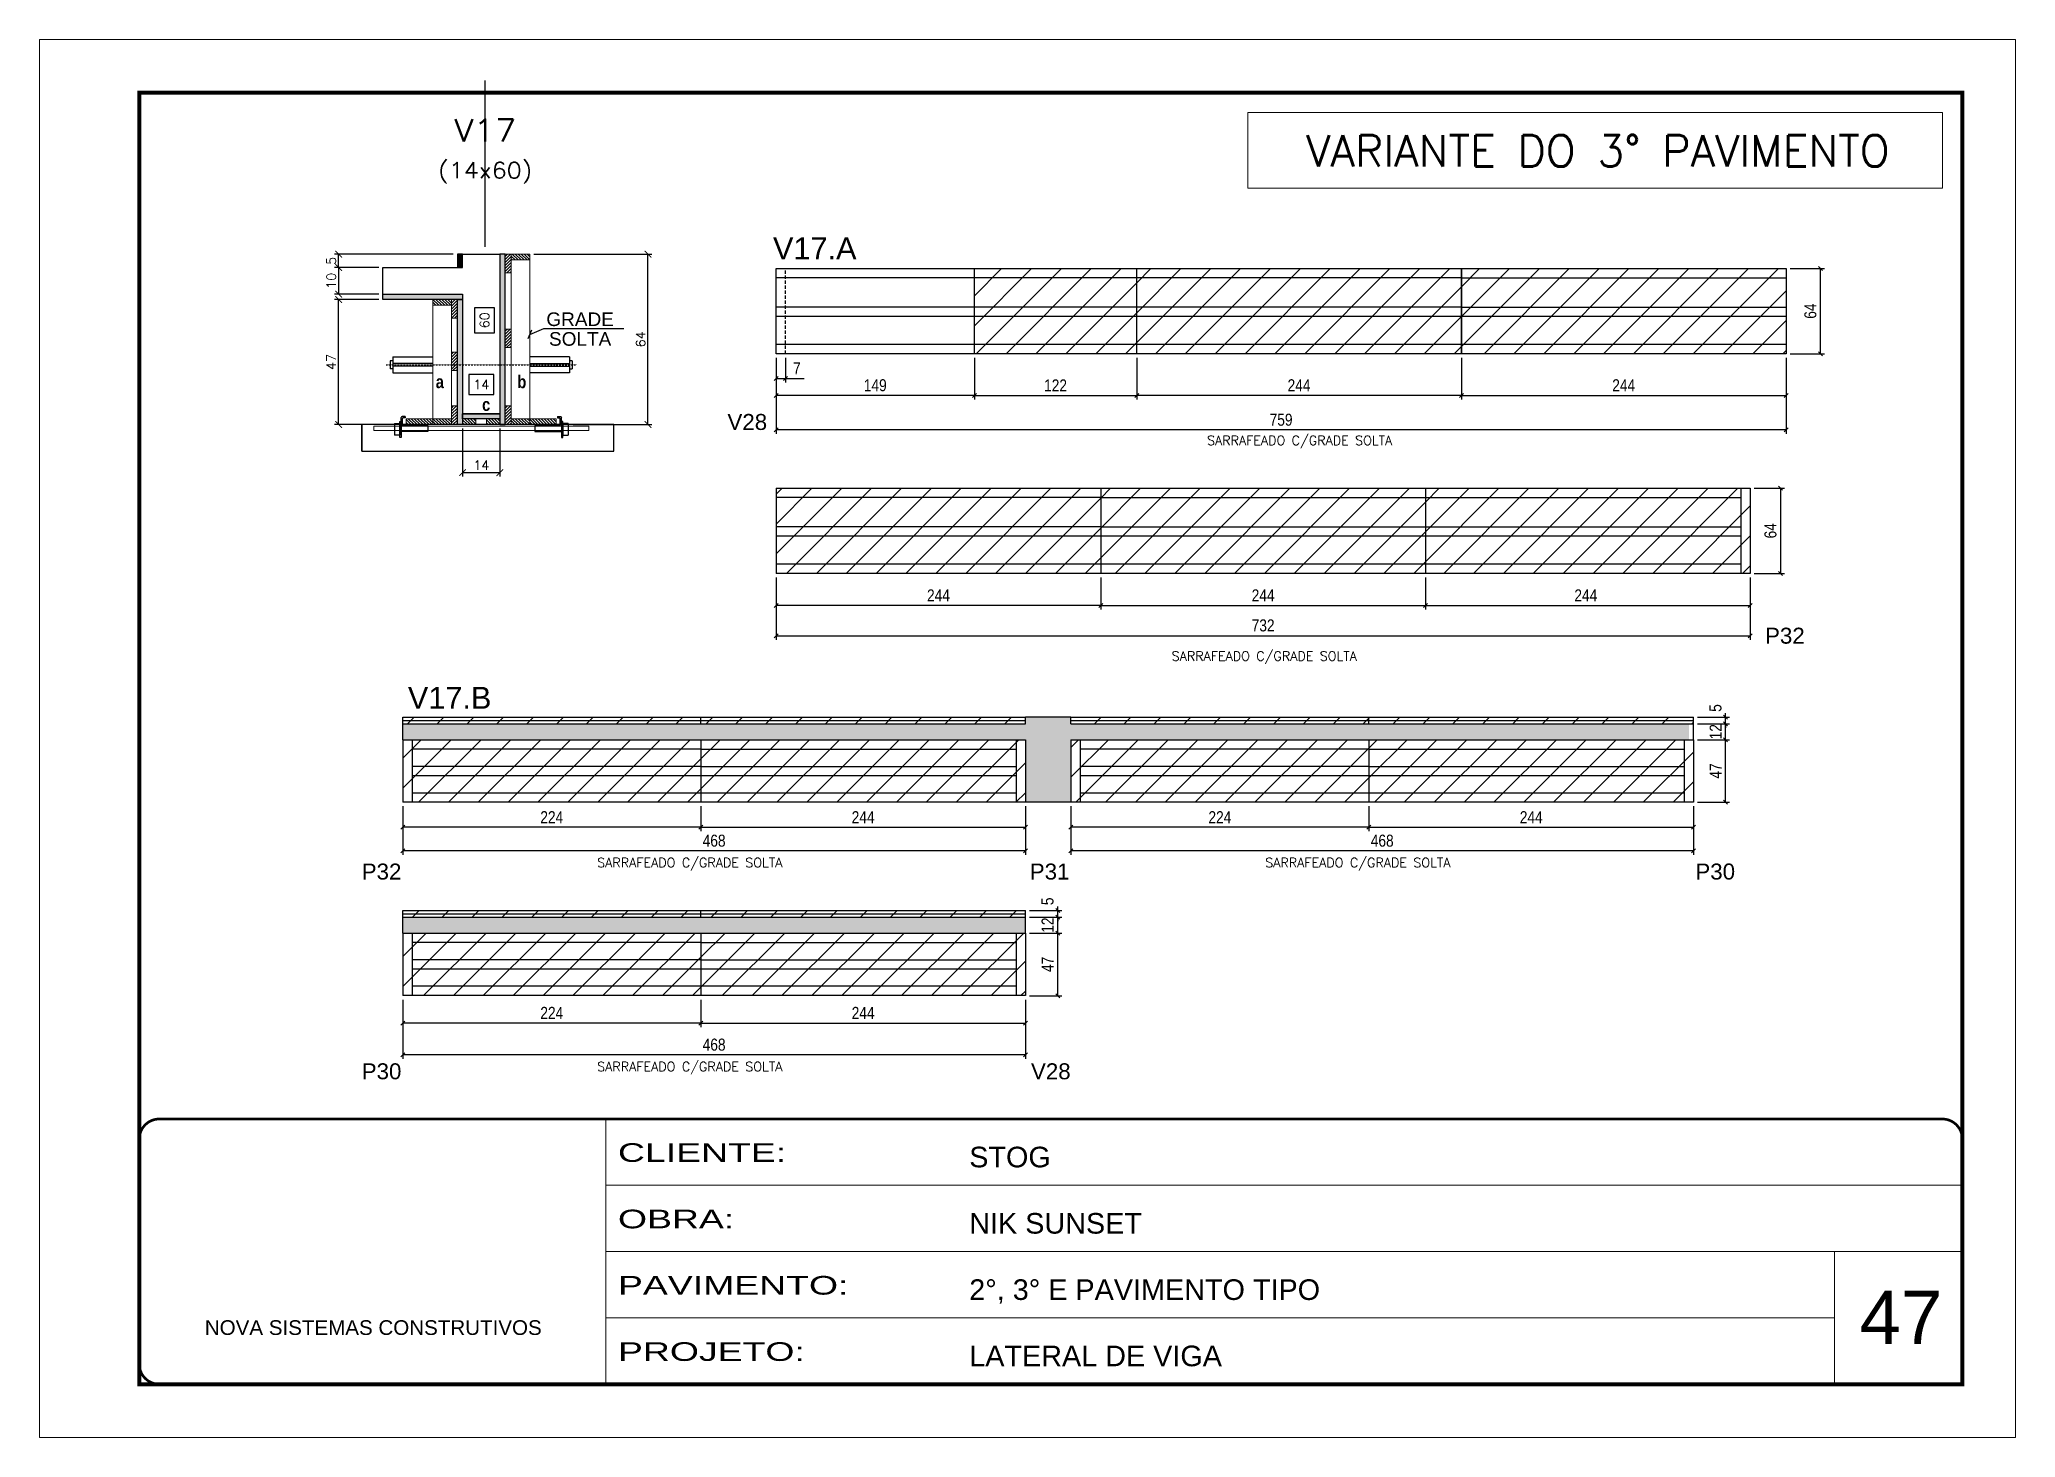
# Model space of a CAD drawing. Extents: x -10448 to -1189, y -11772 to 17235.
# Drawn here: x -7278 to -5793, y 3160 to 4210 of the extents above; entities that cross this region are included whole.
import ezdxf
from ezdxf.enums import TextEntityAlignment as Align

# ---------------------------------------------------------------- set-up
doc = ezdxf.new("R2010")
doc.units = 0
for name, pattern in [('CONTINUO', [0]), ('DASHED', [0.75, 0.5, -0.25]), ('HIDDEN', [0.375, 0.25, -0.125])]:
    doc.linetypes.add(name, pattern=pattern)
for name, color, linetype in [('5', 5, 'Continuous'), ('barrote', 251, 'Continuous'), ('COTA', 241, 'Continuous'), ('Cota Seção (2x)', 4, 'Continuous'), ('detalhes', 4, 'Continuous'), ('NOMENCLATURA', 7, 'Continuous'), ('Painéis', 200, 'Continuous'), ('presilha', 1, 'Continuous'), ('Reaproveitamento', 251, 'Continuous'), ('SARR_2.2x7', 40, 'Continuous'), ('SARR_EDITAR', 141, 'Continuous'), ('TENSOR', 3, 'Continuous'), ('Texto de Titulo', 7, 'Continuous'), ('Texto Qtd Sarr', 242, 'Continuous')]:
    doc.layers.add(name, color=color, linetype=linetype)
for name, color, linetype, lineweight in [('CARIMBO', 255, 'Continuous', 9), ('CONCRETO', 251, 'Continuous', 25), ('Folhas', 255, 'Continuous', 9), ('Hachura', 251, 'Continuous', 9), ('Madeira', 126, 'Continuous', 18), ('SARRAFO DE PRESSAO', 251, 'DASHED', 9), ('SCO-___-LAJ', 2, 'Continuous', 0), ('Texto Seção', 7, 'Continuous', 15)]:
    doc.layers.add(name, color=color, linetype=linetype, lineweight=lineweight)
doc.styles.add('ARIAL', font='arial.ttf')
doc.styles.add('COTA TECNICA-50', font='techl___.ttf', dxfattribs={"height": 9})
doc.styles.add('REGUA-120', font='ROMANS.shx', dxfattribs={"height": 15})
doc.styles.add('Romans', font='romans.shx')
doc.styles.get("Standard").update_dxf_attribs({"font": 'arial.ttf'})
doc.styles.add('TECNICA', font='techb___.ttf', dxfattribs={"height": 10})
doc.styles.add('Tecnologia', font='')
doc.styles.get('Tecnologia').set_extended_font_data('Forgotten Futurist')
doc.dimstyles.new('COTA PAINEL-50', dxfattribs={"dimtxt": 9, "dimasz": 3, "dimexe": 3, "dimexo": 3, "dimgap": 3, "dimtad": 1, "dimdec": 1, "dimzin": 12, "dimdsep": 46, "dimtxsty": 'COTA TECNICA-50', "dimblk1": 'OBLIQUE', "dimblk2": 'OBLIQUE', "dimsah": 1, "dimcen": 0.9, "dimclrd": 4, "dimclre": 4, "dimclrt": 240, "dimadec": 1, "dimazin": 3, "dimtfac": 1, "dimtdec": 1, "dimtmove": 0, "dimatfit": 3, "dimfxl": 1, "dimtolj": 1, "dimtzin": 12, "dimarcsym": 0})
doc.dimstyles.new('Cota Paínel', dxfattribs={"dimtxt": 7, "dimasz": 5, "dimexe": 3, "dimexo": 3, "dimgap": 3, "dimtad": 1, "dimdec": 1, "dimzin": 12, "dimdsep": 46, "dimtxsty": 'Romans', "dimblk": 'ARCHTICK', "dimcen": 0, "dimclrd": 4, "dimclre": 4, "dimclrt": 1, "dimadec": 1, "dimazin": 3, "dimtfac": 1, "dimtdec": 1, "dimtmove": 0, "dimatfit": 3, "dimldrblk": 'OBLIQUE', "dimfxl": 1, "dimtolj": 1, "dimtzin": 12, "dimarcsym": 0})
doc.dimstyles.new('Cota Seção (2x)', dxfattribs={"dimtxt": 7, "dimasz": 5, "dimexe": 3, "dimexo": 3, "dimgap": 2, "dimtad": 3, "dimdec": 1, "dimlfac": 0.5, "dimzin": 12, "dimdsep": 46, "dimtxsty": 'Romans', "dimblk": 'ARCHTICK', "dimcen": 0, "dimclrd": 4, "dimclre": 4, "dimclrt": 1, "dimadec": 1, "dimazin": 3, "dimtfac": 1, "dimtdec": 1, "dimtmove": 0, "dimatfit": 3, "dimldrblk": 'OBLIQUE', "dimfxl": 1, "dimtolj": 1, "dimtzin": 12, "dimarcsym": 0})
doc.dimstyles.new('Cota Seção interna', dxfattribs={"dimtxt": 7, "dimasz": 6, "dimexe": 0.18, "dimexo": 2, "dimgap": -4, "dimtad": 3, "dimdec": 1, "dimlfac": 0.5, "dimzin": 12, "dimdsep": 46, "dimtxsty": 'Romans', "dimblk": 'ARCHTICK', "dimcen": 0.09, "dimse1": 1, "dimse2": 1, "dimsd1": 1, "dimsd2": 1, "dimclrd": 180, "dimclre": 5, "dimclrt": 1, "dimadec": 0, "dimazin": 3, "dimtfac": 1, "dimtdec": 1, "dimtofl": 0, "dimtmove": 0, "dimatfit": 3, "dimldrblk": 'ARCHTICK', "dimfxl": 1, "dimtolj": 1, "dimtzin": 0, "dimarcsym": 0})
pattern_1 = [(45, (-139469.283, -18426.59), (-11.2253202, 11.2253202), [])]
pattern_2 = [(45, (-139469.283, -18395.978), (-11.2253202, 11.2253202), [])]
pattern_3 = [(45, (-139469.283, -18486.342), (-11.2253202, 11.2253202), [])]
pattern_4 = [(315, (15962.3375, -4308.9215), (1.12253202, 1.12253202), [])]

msp = doc.modelspace()

# ---------------------------------------------------------------- texts
at = {"layer": '5', "linetype": 'Continuous'}
for s, p in [('V28', (-6761.27, 3916.66)), ('P32', (-5981.49, 3756.13)), ('P32', (-7036.14, 3578.97)), ('P31', (-6534.08, 3578.97)), ('P30', (-6033.85, 3578.97)), ('P30', (-7036.14, 3428.93)), ('V28', (-6533.18, 3428.93))]:
    msp.add_text(s, height=12, rotation=359.99996, dxfattribs=at).set_placement(p)
at = {"layer": 'CARIMBO', "style": 'ARIAL'}
msp.add_text('47', height=40, dxfattribs=at).set_placement((-5910.42, 3230.05))
at = {"layer": 'detalhes', "style": 'TECNICA'}
for s, p in [('a', (-6980.51, 3948.06)), ('b', (-6919.17, 3948.05)), ('c', (-6945.68, 3930.96))]:
    msp.add_text(s, height=9.6, dxfattribs=at).set_placement(p)
at = {"layer": 'NOMENCLATURA', "linetype": 'Continuous'}
for s, p in [('V17.A', (-6727.05, 4044.8)), ('V17.B', (-7001.46, 3707.2))]:
    msp.add_text(s, height=16.5, dxfattribs=at).set_placement(p)
at = {"layer": 'Painéis', "color": 1, "char_height": 7, "attachment_point": 5, "style": 'Romans'}
for insert in [(-6331.27, 3907.65), (-6357.84, 3745.66), (-6789.57, 3590.49), (-6287.5, 3590.49), (-6789.57, 3437.32)]:
    msp.add_mtext('\\A1;SARRAFEADO C/GRADE SOLTA', dxfattribs=dict(at, insert=insert))
at = {"layer": 'Texto Seção', "color": 0, "linetype": 'Continuous', "style": 'ARIAL'}
for s, p in [('GRADE', (-6871.99, 3999.82)), ('SOLTA', (-6871.99, 3985.02))]:
    msp.add_text(s, height=10.219, dxfattribs=at).set_placement(p, align=Align.MIDDLE_CENTER)
at = {"layer": 'Texto Seção', "insert": (-6427.29, 4114.44), "char_height": 23.7362, "width": 640.4194, "attachment_point": 7, "style": 'REGUA-120'}
msp.add_mtext('\\pxqc,t6;^JVARIANTE DO 3° PAVIMENTO', dxfattribs=at)

# ---------------------------------------------------------------- blocks, each defined once
blk = doc.blocks.new('9999999999')
at = {"color": 30, "linetype": 'CONTINUO'}
for p, q in [((98564.6, 34230.2), (98564.6, 34429.4)), ((98564.6, 34379.6), (99584, 34379.6)), ((98564.6, 34329.8), (99488, 34329.8)), ((99584, 34329.8), (99488, 34329.8)), ((99488, 34329.8), (99488, 34230.2)), ((98564.6, 34280), (99488, 34280))]:
    blk.add_line(p, q, dxfattribs=at)
at = {"color": 30, "linetype": 'CONTINUO', "const_width": 2}
blk.add_lwpolyline([(99584, 34230.2), (99584, 34414.4, 0.414214), (99569, 34429.4), (98229, 34429.4, 0.414214), (98214, 34414.4), (98214, 34245.2, 0.414214), (98229, 34230.2), (99584, 34230.2)], format="xyb", dxfattribs=at)
at = {"layer": 'Folhas'}
blk.add_lwpolyline([(98139, 34190.2), (99624, 34190.2), (99624, 35240.2), (98139, 35240.2)], close=True, dxfattribs=at)
at = {"layer": 'Folhas', "color": 30, "const_width": 3}
blk.add_lwpolyline([(98214, 34230.2), (99584, 34230.2), (99584, 35200.2), (98214, 35200.2)], close=True, dxfattribs=at)
at = {"color": 7, "linetype": 'Continuous', "ltscale": 5, "style": 'ARIAL'}
for s, height, p in [('STOG', 15.48, (98837.7, 34393.1)), ('NIK SUNSET', 15.48, (98837.7, 34343.3)), ('2°, 3° E PAVIMENTO TIPO', 15.483, (98837.7, 34293.5)), ('NOVA SISTEMAS CONSTRUTIVOS', 11.059, (98263.2, 34267.2)), ('LATERAL DE VIGA', 15.483, (98837.7, 34243.7))]:
    blk.add_text(s, height=height, dxfattribs=at).set_placement(p)
at = {"layer": 'Folhas', "color": 7, "style": 'Tecnologia', "width": 1.5}
for s, p in [('CLIENTE:', (98573.7, 34397.2)), ('OBRA:', (98573.7, 34347.3)), ('PAVIMENTO:', (98573.7, 34297.5)), ('PROJETO:', (98573.7, 34247.7))]:
    blk.add_text(s, height=14, dxfattribs=at).set_placement(p)
blk = doc.blocks.new('_Oblique')
at = {"color": 0, "linetype": 'ByBlock', "lineweight": -2}
blk.add_line((-0.5, -0.5), (0.5, 0.5), dxfattribs=at)
blk = doc.blocks.new('*D720')
at = {"layer": 'COTA', "color": 4, "linetype": 'ByBlock', "lineweight": -2, "transparency": 16777216}
for p, q in [((-6503.2, 3634), (-6503.2, 3615.2)), ((-6279.2, 3634), (-6279.2, 3615.2)), ((-6279.2, 3618.2), (-6503.2, 3618.2))]:
    blk.add_line(p, q, dxfattribs=at)
at = {"layer": 'Defpoints', "color": 0, "linetype": 'ByBlock', "transparency": 16777216}
for p in [(-6503.2, 3637), (-6279.2, 3637), (-6503.2, 3618.2)]:
    blk.add_point(p, dxfattribs=at)
at = {"layer": 'COTA', "color": 4, "linetype": 'ByBlock', "lineweight": -2, "transparency": 16777216, "xscale": 3, "yscale": 3, "zscale": 3, "rotation": 180}
blk.add_blockref('_Oblique', (-6503.2, 3618.2), dxfattribs=at)
at = {"layer": 'COTA', "color": 4, "linetype": 'ByBlock', "lineweight": -2, "transparency": 16777216, "xscale": 3, "yscale": 3, "zscale": 3}
blk.add_blockref('_Oblique', (-6279.2, 3618.2), dxfattribs=at)
at = {"layer": 'COTA', "color": 240, "linetype": 'ByBlock', "transparency": 16777216, "insert": (-6391.2, 3625.8), "char_height": 9, "attachment_point": 5, "style": 'COTA TECNICA-50'}
blk.add_mtext('\\A1;224', dxfattribs=at)
blk = doc.blocks.new('*D772')
at = {"layer": 'COTA', "color": 4, "linetype": 'ByBlock', "lineweight": -2, "transparency": 16777216}
for p, q in [((-6279.2, 3634), (-6279.2, 3615.2)), ((-6035.2, 3634), (-6035.2, 3615.2)), ((-6279.2, 3618.2), (-6035.2, 3618.2))]:
    blk.add_line(p, q, dxfattribs=at)
at = {"layer": 'Defpoints', "color": 0, "linetype": 'ByBlock', "transparency": 16777216}
for p in [(-6279.2, 3637), (-6035.2, 3637), (-6035.2, 3618.2)]:
    blk.add_point(p, dxfattribs=at)
at = {"layer": 'COTA', "color": 4, "linetype": 'ByBlock', "lineweight": -2, "transparency": 16777216, "xscale": 3, "yscale": 3, "zscale": 3, "rotation": 180}
blk.add_blockref('_Oblique', (-6279.2, 3618.2), dxfattribs=at)
at = {"layer": 'COTA', "color": 4, "linetype": 'ByBlock', "lineweight": -2, "transparency": 16777216, "xscale": 3, "yscale": 3, "zscale": 3}
blk.add_blockref('_Oblique', (-6035.2, 3618.2), dxfattribs=at)
at = {"layer": 'COTA', "color": 240, "linetype": 'ByBlock', "transparency": 16777216, "insert": (-6157.2, 3625.8), "char_height": 9, "attachment_point": 5, "style": 'COTA TECNICA-50'}
blk.add_mtext('\\A1;244', dxfattribs=at)
blk = doc.blocks.new('*D1848')
at = {"layer": 'COTA', "color": 4, "linetype": 'ByBlock', "lineweight": -2, "transparency": 16777216}
for p, q in [((-6503.2, 3634), (-6503.2, 3597.5)), ((-6035.2, 3634), (-6035.2, 3597.5)), ((-6035.2, 3600.5), (-6503.2, 3600.5))]:
    blk.add_line(p, q, dxfattribs=at)
at = {"layer": 'Defpoints', "color": 0, "linetype": 'ByBlock', "transparency": 16777216}
for p in [(-6503.2, 3637), (-6035.2, 3637), (-6503.2, 3600.5)]:
    blk.add_point(p, dxfattribs=at)
at = {"layer": 'COTA', "color": 4, "linetype": 'ByBlock', "lineweight": -2, "transparency": 16777216, "xscale": 3, "yscale": 3, "zscale": 3, "rotation": 180}
blk.add_blockref('_Oblique', (-6503.2, 3600.5), dxfattribs=at)
at = {"layer": 'COTA', "color": 4, "linetype": 'ByBlock', "lineweight": -2, "transparency": 16777216, "xscale": 3, "yscale": 3, "zscale": 3}
blk.add_blockref('_Oblique', (-6035.2, 3600.5), dxfattribs=at)
at = {"layer": 'COTA', "color": 240, "linetype": 'ByBlock', "transparency": 16777216, "insert": (-6269.2, 3608.1), "char_height": 9, "attachment_point": 5, "style": 'COTA TECNICA-50'}
blk.add_mtext('\\A1;468', dxfattribs=at)
blk = doc.blocks.new('*D773')
at = {"layer": 'COTA', "color": 4, "linetype": 'ByBlock', "lineweight": -2, "transparency": 16777216}
for p, q in [((-7005.3, 3634), (-7005.3, 3615.2)), ((-6781.3, 3634), (-6781.3, 3615.2)), ((-6781.3, 3618.2), (-7005.3, 3618.2))]:
    blk.add_line(p, q, dxfattribs=at)
at = {"layer": 'Defpoints', "color": 0, "linetype": 'ByBlock', "transparency": 16777216}
for p in [(-7005.3, 3637), (-6781.3, 3637), (-7005.3, 3618.2)]:
    blk.add_point(p, dxfattribs=at)
at = {"layer": 'COTA', "color": 4, "linetype": 'ByBlock', "lineweight": -2, "transparency": 16777216, "xscale": 3, "yscale": 3, "zscale": 3, "rotation": 180}
blk.add_blockref('_Oblique', (-7005.3, 3618.2), dxfattribs=at)
at = {"layer": 'COTA', "color": 4, "linetype": 'ByBlock', "lineweight": -2, "transparency": 16777216, "xscale": 3, "yscale": 3, "zscale": 3}
blk.add_blockref('_Oblique', (-6781.3, 3618.2), dxfattribs=at)
at = {"layer": 'COTA', "color": 240, "linetype": 'ByBlock', "transparency": 16777216, "insert": (-6893.3, 3625.8), "char_height": 9, "attachment_point": 5, "style": 'COTA TECNICA-50'}
blk.add_mtext('\\A1;224', dxfattribs=at)
blk = doc.blocks.new('*D774')
at = {"layer": 'COTA', "color": 4, "linetype": 'ByBlock', "lineweight": -2, "transparency": 16777216}
for p, q in [((-6781.3, 3634), (-6781.3, 3615.2)), ((-6537.3, 3634), (-6537.3, 3615.2)), ((-6781.3, 3618.2), (-6537.3, 3618.2))]:
    blk.add_line(p, q, dxfattribs=at)
at = {"layer": 'Defpoints', "color": 0, "linetype": 'ByBlock', "transparency": 16777216}
for p in [(-6781.3, 3637), (-6537.3, 3637), (-6537.3, 3618.2)]:
    blk.add_point(p, dxfattribs=at)
at = {"layer": 'COTA', "color": 4, "linetype": 'ByBlock', "lineweight": -2, "transparency": 16777216, "xscale": 3, "yscale": 3, "zscale": 3, "rotation": 180}
blk.add_blockref('_Oblique', (-6781.3, 3618.2), dxfattribs=at)
at = {"layer": 'COTA', "color": 4, "linetype": 'ByBlock', "lineweight": -2, "transparency": 16777216, "xscale": 3, "yscale": 3, "zscale": 3}
blk.add_blockref('_Oblique', (-6537.3, 3618.2), dxfattribs=at)
at = {"layer": 'COTA', "color": 240, "linetype": 'ByBlock', "transparency": 16777216, "insert": (-6659.3, 3625.8), "char_height": 9, "attachment_point": 5, "style": 'COTA TECNICA-50'}
blk.add_mtext('\\A1;244', dxfattribs=at)
blk = doc.blocks.new('*D1849')
at = {"layer": 'COTA', "color": 4, "linetype": 'ByBlock', "lineweight": -2, "transparency": 16777216}
for p, q in [((-7005.3, 3634), (-7005.3, 3597.5)), ((-6537.3, 3634), (-6537.3, 3597.5)), ((-6537.3, 3600.5), (-7005.3, 3600.5))]:
    blk.add_line(p, q, dxfattribs=at)
at = {"layer": 'Defpoints', "color": 0, "linetype": 'ByBlock', "transparency": 16777216}
for p in [(-7005.3, 3637), (-6537.3, 3637), (-7005.3, 3600.5)]:
    blk.add_point(p, dxfattribs=at)
at = {"layer": 'COTA', "color": 4, "linetype": 'ByBlock', "lineweight": -2, "transparency": 16777216, "xscale": 3, "yscale": 3, "zscale": 3, "rotation": 180}
blk.add_blockref('_Oblique', (-7005.3, 3600.5), dxfattribs=at)
at = {"layer": 'COTA', "color": 4, "linetype": 'ByBlock', "lineweight": -2, "transparency": 16777216, "xscale": 3, "yscale": 3, "zscale": 3}
blk.add_blockref('_Oblique', (-6537.3, 3600.5), dxfattribs=at)
at = {"layer": 'COTA', "color": 240, "linetype": 'ByBlock', "transparency": 16777216, "insert": (-6771.3, 3608.1), "char_height": 9, "attachment_point": 5, "style": 'COTA TECNICA-50'}
blk.add_mtext('\\A1;468', dxfattribs=at)
blk = doc.blocks.new('*D775')
at = {"layer": 'COTA', "color": 4, "linetype": 'ByBlock', "lineweight": -2, "transparency": 16777216}
for p, q in [((-6032.2, 3684), (-6008.1, 3684)), ((-6011.1, 3637), (-6011.1, 3684)), ((-6032.2, 3637), (-6008.1, 3637))]:
    blk.add_line(p, q, dxfattribs=at)
at = {"layer": 'Defpoints', "color": 0, "linetype": 'ByBlock', "transparency": 16777216}
for p in [(-6035.2, 3684), (-6011.1, 3684), (-6035.2, 3637)]:
    blk.add_point(p, dxfattribs=at)
at = {"layer": 'COTA', "color": 4, "linetype": 'ByBlock', "lineweight": -2, "transparency": 16777216, "xscale": 3, "yscale": 3, "zscale": 3}
for p, rotation in [((-6011.1, 3684), 90), ((-6011.1, 3637), 270)]:
    blk.add_blockref('_Oblique', p, dxfattribs=dict(at, rotation=rotation))
at = {"layer": 'COTA', "color": 240, "linetype": 'ByBlock', "transparency": 16777216, "insert": (-6018.6, 3660.5), "char_height": 9, "attachment_point": 5, "rotation": 90, "style": 'COTA TECNICA-50'}
blk.add_mtext('\\A1;47', dxfattribs=at)
blk = doc.blocks.new('*D776')
at = {"layer": 'COTA', "color": 4, "linetype": 'ByBlock', "lineweight": -2, "transparency": 16777216}
for p, q in [((-6032.2, 3696), (-6008.1, 3696)), ((-6032.2, 3684), (-6008.1, 3684)), ((-6011.1, 3684), (-6011.1, 3696))]:
    blk.add_line(p, q, dxfattribs=at)
at = {"layer": 'Defpoints', "color": 0, "linetype": 'ByBlock', "transparency": 16777216}
for p in [(-6035.2, 3696), (-6035.2, 3684), (-6011.1, 3696)]:
    blk.add_point(p, dxfattribs=at)
at = {"layer": 'COTA', "color": 4, "linetype": 'ByBlock', "lineweight": -2, "transparency": 16777216, "xscale": 3, "yscale": 3, "zscale": 3}
for p, rotation in [((-6011.1, 3696), 90), ((-6011.1, 3684), 270)]:
    blk.add_blockref('_Oblique', p, dxfattribs=dict(at, rotation=rotation))
at = {"layer": 'COTA', "color": 240, "linetype": 'ByBlock', "transparency": 16777216, "insert": (-6018.6, 3690), "char_height": 9, "attachment_point": 5, "rotation": 90, "style": 'COTA TECNICA-50'}
blk.add_mtext('\\A1;12', dxfattribs=at)
blk = doc.blocks.new('*D777')
at = {"layer": 'COTA', "color": 4, "linetype": 'ByBlock', "lineweight": -2, "transparency": 16777216}
for p, q in [((-6032.2, 3701), (-6008.1, 3701)), ((-6011.1, 3701), (-6011.1, 3704)), ((-6011.1, 3696), (-6011.1, 3701)), ((-6032.2, 3696), (-6008.1, 3696)), ((-6011.1, 3696), (-6011.1, 3693))]:
    blk.add_line(p, q, dxfattribs=at)
at = {"layer": 'Defpoints', "color": 0, "linetype": 'ByBlock', "transparency": 16777216}
for p in [(-6035.2, 3701), (-6011.1, 3701), (-6035.2, 3696)]:
    blk.add_point(p, dxfattribs=at)
at = {"layer": 'COTA', "color": 4, "linetype": 'ByBlock', "lineweight": -2, "transparency": 16777216, "xscale": 3, "yscale": 3, "zscale": 3}
for p, rotation in [((-6011.1, 3701), 270), ((-6011.1, 3696), 90)]:
    blk.add_blockref('_Oblique', p, dxfattribs=dict(at, rotation=rotation))
at = {"layer": 'COTA', "color": 240, "linetype": 'ByBlock', "transparency": 16777216, "insert": (-6018.7, 3707.8), "char_height": 9, "attachment_point": 5, "rotation": 90, "style": 'COTA TECNICA-50'}
blk.add_mtext('\\A1;5', dxfattribs=at)
blk = doc.blocks.new('*D778')
at = {"layer": 'COTA', "color": 4, "linetype": 'ByBlock', "lineweight": -2, "transparency": 16777216}
for p, q in [((-7005.3, 3488.7), (-7005.3, 3468.2)), ((-6781.3, 3488.7), (-6781.3, 3468.2)), ((-6781.3, 3471.2), (-7005.3, 3471.2))]:
    blk.add_line(p, q, dxfattribs=at)
at = {"layer": 'Defpoints', "color": 0, "linetype": 'ByBlock', "transparency": 16777216}
for p in [(-7005.3, 3491.7), (-6781.3, 3491.7), (-7005.3, 3471.2)]:
    blk.add_point(p, dxfattribs=at)
at = {"layer": 'COTA', "color": 4, "linetype": 'ByBlock', "lineweight": -2, "transparency": 16777216, "xscale": 3, "yscale": 3, "zscale": 3, "rotation": 180}
blk.add_blockref('_Oblique', (-7005.3, 3471.2), dxfattribs=at)
at = {"layer": 'COTA', "color": 4, "linetype": 'ByBlock', "lineweight": -2, "transparency": 16777216, "xscale": 3, "yscale": 3, "zscale": 3}
blk.add_blockref('_Oblique', (-6781.3, 3471.2), dxfattribs=at)
at = {"layer": 'COTA', "color": 240, "linetype": 'ByBlock', "transparency": 16777216, "insert": (-6893.3, 3478.8), "char_height": 9, "attachment_point": 5, "style": 'COTA TECNICA-50'}
blk.add_mtext('\\A1;224', dxfattribs=at)
blk = doc.blocks.new('*D779')
at = {"layer": 'COTA', "color": 4, "linetype": 'ByBlock', "lineweight": -2, "transparency": 16777216}
for p, q in [((-6781.3, 3488.7), (-6781.3, 3468.2)), ((-6537.3, 3488.7), (-6537.3, 3468.2)), ((-6781.3, 3471.2), (-6537.3, 3471.2))]:
    blk.add_line(p, q, dxfattribs=at)
at = {"layer": 'Defpoints', "color": 0, "linetype": 'ByBlock', "transparency": 16777216}
for p in [(-6781.3, 3491.7), (-6537.3, 3491.7), (-6537.3, 3471.2)]:
    blk.add_point(p, dxfattribs=at)
at = {"layer": 'COTA', "color": 4, "linetype": 'ByBlock', "lineweight": -2, "transparency": 16777216, "xscale": 3, "yscale": 3, "zscale": 3, "rotation": 180}
blk.add_blockref('_Oblique', (-6781.3, 3471.2), dxfattribs=at)
at = {"layer": 'COTA', "color": 4, "linetype": 'ByBlock', "lineweight": -2, "transparency": 16777216, "xscale": 3, "yscale": 3, "zscale": 3}
blk.add_blockref('_Oblique', (-6537.3, 3471.2), dxfattribs=at)
at = {"layer": 'COTA', "color": 240, "linetype": 'ByBlock', "transparency": 16777216, "insert": (-6659.3, 3478.8), "char_height": 9, "attachment_point": 5, "style": 'COTA TECNICA-50'}
blk.add_mtext('\\A1;244', dxfattribs=at)
blk = doc.blocks.new('*D1850')
at = {"layer": 'COTA', "color": 4, "linetype": 'ByBlock', "lineweight": -2, "transparency": 16777216}
for p, q in [((-7005.3, 3488.7), (-7005.3, 3444.3)), ((-6537.3, 3488.7), (-6537.3, 3444.3)), ((-6537.3, 3447.3), (-7005.3, 3447.3))]:
    blk.add_line(p, q, dxfattribs=at)
at = {"layer": 'Defpoints', "color": 0, "linetype": 'ByBlock', "transparency": 16777216}
for p in [(-7005.3, 3491.7), (-6537.3, 3491.7), (-7005.3, 3447.3)]:
    blk.add_point(p, dxfattribs=at)
at = {"layer": 'COTA', "color": 4, "linetype": 'ByBlock', "lineweight": -2, "transparency": 16777216, "xscale": 3, "yscale": 3, "zscale": 3, "rotation": 180}
blk.add_blockref('_Oblique', (-7005.3, 3447.3), dxfattribs=at)
at = {"layer": 'COTA', "color": 4, "linetype": 'ByBlock', "lineweight": -2, "transparency": 16777216, "xscale": 3, "yscale": 3, "zscale": 3}
blk.add_blockref('_Oblique', (-6537.3, 3447.3), dxfattribs=at)
at = {"layer": 'COTA', "color": 240, "linetype": 'ByBlock', "transparency": 16777216, "insert": (-6771.3, 3454.9), "char_height": 9, "attachment_point": 5, "style": 'COTA TECNICA-50'}
blk.add_mtext('\\A1;468', dxfattribs=at)
blk = doc.blocks.new('*D780')
at = {"layer": 'COTA', "color": 4, "linetype": 'ByBlock', "lineweight": -2, "transparency": 16777216}
for p, q in [((-6534.3, 3538.7), (-6510.1, 3538.7)), ((-6513.1, 3491.7), (-6513.1, 3538.7)), ((-6534.3, 3491.7), (-6510.1, 3491.7))]:
    blk.add_line(p, q, dxfattribs=at)
at = {"layer": 'Defpoints', "color": 0, "linetype": 'ByBlock', "transparency": 16777216}
for p in [(-6537.3, 3538.7), (-6513.1, 3538.7), (-6537.3, 3491.7)]:
    blk.add_point(p, dxfattribs=at)
at = {"layer": 'COTA', "color": 4, "linetype": 'ByBlock', "lineweight": -2, "transparency": 16777216, "xscale": 3, "yscale": 3, "zscale": 3}
for p, rotation in [((-6513.1, 3538.7), 90), ((-6513.1, 3491.7), 270)]:
    blk.add_blockref('_Oblique', p, dxfattribs=dict(at, rotation=rotation))
at = {"layer": 'COTA', "color": 240, "linetype": 'ByBlock', "transparency": 16777216, "insert": (-6520.7, 3515.2), "char_height": 9, "attachment_point": 5, "rotation": 90, "style": 'COTA TECNICA-50'}
blk.add_mtext('\\A1;47', dxfattribs=at)
blk = doc.blocks.new('*D781')
at = {"layer": 'COTA', "color": 4, "linetype": 'ByBlock', "lineweight": -2, "transparency": 16777216}
for p, q in [((-6534.3, 3550.7), (-6510.1, 3550.7)), ((-6513.1, 3538.7), (-6513.1, 3550.7)), ((-6534.3, 3538.7), (-6510.1, 3538.7))]:
    blk.add_line(p, q, dxfattribs=at)
at = {"layer": 'Defpoints', "color": 0, "linetype": 'ByBlock', "transparency": 16777216}
for p in [(-6537.3, 3550.7), (-6513.1, 3550.7), (-6537.3, 3538.7)]:
    blk.add_point(p, dxfattribs=at)
at = {"layer": 'COTA', "color": 4, "linetype": 'ByBlock', "lineweight": -2, "transparency": 16777216, "xscale": 3, "yscale": 3, "zscale": 3}
for p, rotation in [((-6513.1, 3550.7), 90), ((-6513.1, 3538.7), 270)]:
    blk.add_blockref('_Oblique', p, dxfattribs=dict(at, rotation=rotation))
at = {"layer": 'COTA', "color": 240, "linetype": 'ByBlock', "transparency": 16777216, "insert": (-6520.7, 3544.7), "char_height": 9, "attachment_point": 5, "rotation": 90, "style": 'COTA TECNICA-50'}
blk.add_mtext('\\A1;12', dxfattribs=at)
blk = doc.blocks.new('*D782')
at = {"layer": 'COTA', "color": 4, "linetype": 'ByBlock', "lineweight": -2, "transparency": 16777216}
for p, q in [((-6534.3, 3555.7), (-6510.1, 3555.7)), ((-6534.3, 3550.7), (-6510.1, 3550.7)), ((-6513.1, 3555.7), (-6513.1, 3558.7)), ((-6513.1, 3550.7), (-6513.1, 3555.7)), ((-6513.1, 3550.7), (-6513.1, 3547.7))]:
    blk.add_line(p, q, dxfattribs=at)
at = {"layer": 'Defpoints', "color": 0, "linetype": 'ByBlock', "transparency": 16777216}
for p in [(-6537.3, 3555.7), (-6537.3, 3550.7), (-6513.1, 3555.7)]:
    blk.add_point(p, dxfattribs=at)
at = {"layer": 'COTA', "color": 4, "linetype": 'ByBlock', "lineweight": -2, "transparency": 16777216, "xscale": 3, "yscale": 3, "zscale": 3}
for p, rotation in [((-6513.1, 3555.7), 270), ((-6513.1, 3550.7), 90)]:
    blk.add_blockref('_Oblique', p, dxfattribs=dict(at, rotation=rotation))
at = {"layer": 'COTA', "color": 240, "linetype": 'ByBlock', "transparency": 16777216, "insert": (-6520.7, 3562.6), "char_height": 9, "attachment_point": 5, "rotation": 90, "style": 'COTA TECNICA-50'}
blk.add_mtext('\\A1;5', dxfattribs=at)
blk = doc.blocks.new('*D783')
at = {"layer": 'COTA', "color": 4, "linetype": 'ByBlock', "lineweight": -2, "transparency": 16777216}
for p, q in [((-6236.7, 3805.9), (-6236.7, 3781.9)), ((-5992.7, 3805.9), (-5992.7, 3781.9)), ((-6236.7, 3784.9), (-5992.7, 3784.9))]:
    blk.add_line(p, q, dxfattribs=at)
at = {"layer": 'Defpoints', "color": 0, "linetype": 'ByBlock', "transparency": 16777216}
for p in [(-6236.7, 3808.9), (-5992.7, 3808.9), (-5992.7, 3784.9)]:
    blk.add_point(p, dxfattribs=at)
at = {"layer": 'COTA', "color": 4, "linetype": 'ByBlock', "lineweight": -2, "transparency": 16777216, "xscale": 3, "yscale": 3, "zscale": 3, "rotation": 180}
blk.add_blockref('_Oblique', (-6236.7, 3784.9), dxfattribs=at)
at = {"layer": 'COTA', "color": 4, "linetype": 'ByBlock', "lineweight": -2, "transparency": 16777216, "xscale": 3, "yscale": 3, "zscale": 3}
blk.add_blockref('_Oblique', (-5992.7, 3784.9), dxfattribs=at)
at = {"layer": 'COTA', "color": 240, "linetype": 'ByBlock', "transparency": 16777216, "insert": (-6116.2, 3792.4), "char_height": 9, "attachment_point": 5, "style": 'COTA TECNICA-50'}
blk.add_mtext('\\A1;244', dxfattribs=at)
blk = doc.blocks.new('*D784')
at = {"layer": 'COTA', "color": 4, "linetype": 'ByBlock', "lineweight": -2, "transparency": 16777216}
for p, q in [((-6724.7, 3805.9), (-6724.7, 3781.9)), ((-6480.7, 3805.9), (-6480.7, 3781.9)), ((-6480.7, 3784.9), (-6724.7, 3784.9))]:
    blk.add_line(p, q, dxfattribs=at)
at = {"layer": 'Defpoints', "color": 0, "linetype": 'ByBlock', "transparency": 16777216}
for p in [(-6724.7, 3808.9), (-6480.7, 3808.9), (-6724.7, 3784.9)]:
    blk.add_point(p, dxfattribs=at)
at = {"layer": 'COTA', "color": 4, "linetype": 'ByBlock', "lineweight": -2, "transparency": 16777216, "xscale": 3, "yscale": 3, "zscale": 3, "rotation": 180}
blk.add_blockref('_Oblique', (-6724.7, 3784.9), dxfattribs=at)
at = {"layer": 'COTA', "color": 4, "linetype": 'ByBlock', "lineweight": -2, "transparency": 16777216, "xscale": 3, "yscale": 3, "zscale": 3}
blk.add_blockref('_Oblique', (-6480.7, 3784.9), dxfattribs=at)
at = {"layer": 'COTA', "color": 240, "linetype": 'ByBlock', "transparency": 16777216, "insert": (-6602.7, 3792.4), "char_height": 9, "attachment_point": 5, "style": 'COTA TECNICA-50'}
blk.add_mtext('\\A1;244', dxfattribs=at)
blk = doc.blocks.new('*D785')
at = {"layer": 'COTA', "color": 4, "linetype": 'ByBlock', "lineweight": -2, "transparency": 16777216}
for p, q in [((-6480.7, 3805.9), (-6480.7, 3781.9)), ((-6236.7, 3805.9), (-6236.7, 3781.9)), ((-6480.7, 3784.9), (-6236.7, 3784.9))]:
    blk.add_line(p, q, dxfattribs=at)
at = {"layer": 'Defpoints', "color": 0, "linetype": 'ByBlock', "transparency": 16777216}
for p in [(-6480.7, 3808.9), (-6236.7, 3808.9), (-6236.7, 3784.9)]:
    blk.add_point(p, dxfattribs=at)
at = {"layer": 'COTA', "color": 4, "linetype": 'ByBlock', "lineweight": -2, "transparency": 16777216, "xscale": 3, "yscale": 3, "zscale": 3, "rotation": 180}
blk.add_blockref('_Oblique', (-6480.7, 3784.9), dxfattribs=at)
at = {"layer": 'COTA', "color": 4, "linetype": 'ByBlock', "lineweight": -2, "transparency": 16777216, "xscale": 3, "yscale": 3, "zscale": 3}
blk.add_blockref('_Oblique', (-6236.7, 3784.9), dxfattribs=at)
at = {"layer": 'COTA', "color": 240, "linetype": 'ByBlock', "transparency": 16777216, "insert": (-6358.7, 3792.4), "char_height": 9, "attachment_point": 5, "style": 'COTA TECNICA-50'}
blk.add_mtext('\\A1;244', dxfattribs=at)
blk = doc.blocks.new('*D1851')
at = {"layer": 'COTA', "color": 4, "linetype": 'ByBlock', "lineweight": -2, "transparency": 16777216}
for p, q in [((-6453.7, 3970.9), (-6453.7, 3939.6)), ((-6209.7, 3970.9), (-6209.7, 3939.6)), ((-6209.7, 3942.6), (-6453.7, 3942.6))]:
    blk.add_line(p, q, dxfattribs=at)
at = {"layer": 'Defpoints', "color": 0, "linetype": 'ByBlock', "transparency": 16777216}
for p in [(-6453.7, 3973.9), (-6209.7, 3973.9), (-6453.7, 3942.6)]:
    blk.add_point(p, dxfattribs=at)
at = {"layer": 'COTA', "color": 4, "linetype": 'ByBlock', "lineweight": -2, "transparency": 16777216, "xscale": 3, "yscale": 3, "zscale": 3, "rotation": 180}
blk.add_blockref('_Oblique', (-6453.7, 3942.6), dxfattribs=at)
at = {"layer": 'COTA', "color": 4, "linetype": 'ByBlock', "lineweight": -2, "transparency": 16777216, "xscale": 3, "yscale": 3, "zscale": 3}
blk.add_blockref('_Oblique', (-6209.7, 3942.6), dxfattribs=at)
at = {"layer": 'COTA', "color": 240, "linetype": 'ByBlock', "transparency": 16777216, "insert": (-6331.7, 3950.2), "char_height": 9, "attachment_point": 5, "style": 'COTA TECNICA-50'}
blk.add_mtext('\\A1;244', dxfattribs=at)
blk = doc.blocks.new('*D1852')
at = {"layer": 'COTA', "color": 4, "linetype": 'ByBlock', "lineweight": -2, "transparency": 16777216}
for p, q in [((-6724.7, 3970.9), (-6724.7, 3913.7)), ((-5965.7, 3970.9), (-5965.7, 3913.7)), ((-5965.7, 3916.7), (-6724.7, 3916.7))]:
    blk.add_line(p, q, dxfattribs=at)
at = {"layer": 'Defpoints', "color": 0, "linetype": 'ByBlock', "transparency": 16777216}
for p in [(-6724.7, 3973.9), (-5965.7, 3973.9), (-6724.7, 3916.7)]:
    blk.add_point(p, dxfattribs=at)
at = {"layer": 'COTA', "color": 4, "linetype": 'ByBlock', "lineweight": -2, "transparency": 16777216, "xscale": 3, "yscale": 3, "zscale": 3, "rotation": 180}
blk.add_blockref('_Oblique', (-6724.7, 3916.7), dxfattribs=at)
at = {"layer": 'COTA', "color": 4, "linetype": 'ByBlock', "lineweight": -2, "transparency": 16777216, "xscale": 3, "yscale": 3, "zscale": 3}
blk.add_blockref('_Oblique', (-5965.7, 3916.7), dxfattribs=at)
at = {"layer": 'COTA', "color": 240, "linetype": 'ByBlock', "transparency": 16777216, "insert": (-6345.2, 3924.3), "char_height": 9, "attachment_point": 5, "style": 'COTA TECNICA-50'}
blk.add_mtext('\\A1;759', dxfattribs=at)
blk = doc.blocks.new('*D1853')
at = {"layer": 'COTA', "color": 4, "linetype": 'ByBlock', "lineweight": -2, "transparency": 16777216}
for p, q in [((-6724.7, 3970.9), (-6724.7, 3939.6)), ((-6575.7, 3970.9), (-6575.7, 3939.6)), ((-6575.7, 3942.6), (-6724.7, 3942.6))]:
    blk.add_line(p, q, dxfattribs=at)
at = {"layer": 'Defpoints', "color": 0, "linetype": 'ByBlock', "transparency": 16777216}
for p in [(-6724.7, 3973.9), (-6575.7, 3973.9), (-6724.7, 3942.6)]:
    blk.add_point(p, dxfattribs=at)
at = {"layer": 'COTA', "color": 4, "linetype": 'ByBlock', "lineweight": -2, "transparency": 16777216, "xscale": 3, "yscale": 3, "zscale": 3, "rotation": 180}
blk.add_blockref('_Oblique', (-6724.7, 3942.6), dxfattribs=at)
at = {"layer": 'COTA', "color": 4, "linetype": 'ByBlock', "lineweight": -2, "transparency": 16777216, "xscale": 3, "yscale": 3, "zscale": 3}
blk.add_blockref('_Oblique', (-6575.7, 3942.6), dxfattribs=at)
at = {"layer": 'COTA', "color": 240, "linetype": 'ByBlock', "transparency": 16777216, "insert": (-6650.2, 3950.2), "char_height": 9, "attachment_point": 5, "style": 'COTA TECNICA-50'}
blk.add_mtext('\\A1;149', dxfattribs=at)
blk = doc.blocks.new('*D1840')
at = {"layer": 'COTA', "color": 4, "linetype": 'ByBlock', "lineweight": -2, "transparency": 16777216}
for p, q in [((-6575.7, 3970.9), (-6575.7, 3939.6)), ((-6453.7, 3970.9), (-6453.7, 3939.6)), ((-6575.7, 3942.6), (-6453.7, 3942.6))]:
    blk.add_line(p, q, dxfattribs=at)
at = {"layer": 'Defpoints', "color": 0, "linetype": 'ByBlock', "transparency": 16777216}
for p in [(-6575.7, 3973.9), (-6453.7, 3973.9), (-6453.7, 3942.6)]:
    blk.add_point(p, dxfattribs=at)
at = {"layer": 'COTA', "color": 4, "linetype": 'ByBlock', "lineweight": -2, "transparency": 16777216, "xscale": 3, "yscale": 3, "zscale": 3, "rotation": 180}
blk.add_blockref('_Oblique', (-6575.7, 3942.6), dxfattribs=at)
at = {"layer": 'COTA', "color": 4, "linetype": 'ByBlock', "lineweight": -2, "transparency": 16777216, "xscale": 3, "yscale": 3, "zscale": 3}
blk.add_blockref('_Oblique', (-6453.7, 3942.6), dxfattribs=at)
at = {"layer": 'COTA', "color": 240, "linetype": 'ByBlock', "transparency": 16777216, "insert": (-6514.7, 3950.1), "char_height": 9, "attachment_point": 5, "style": 'COTA TECNICA-50'}
blk.add_mtext('\\A1;122', dxfattribs=at)
blk = doc.blocks.new('_ArchTick')
at = {"color": 0, "linetype": 'ByBlock', "const_width": 0.15}
blk.add_lwpolyline([(-0.5, -0.5), (0.5, 0.5)], dxfattribs=at)
blk = doc.blocks.new('*D765')
at = {"layer": 'COTA', "color": 4, "lineweight": -2, "transparency": 16777216}
for p, q in [((-7023.3, 4014.7), (-7056.5, 4014.7)), ((-7053.5, 3920.7), (-7053.5, 4014.7)), ((-7005.7, 3920.7), (-7056.5, 3920.7))]:
    blk.add_line(p, q, dxfattribs=at)
at = {"layer": 'Defpoints', "color": 0, "transparency": 16777216}
for p in [(-7053.5, 4014.7), (-7020.3, 4014.7), (-7002.7, 3920.7)]:
    blk.add_point(p, dxfattribs=at)
at = {"layer": 'COTA', "color": 4, "lineweight": -2, "transparency": 16777216, "xscale": 5, "yscale": 5, "zscale": 5}
for p, rotation in [((-7053.5, 4014.7), 90), ((-7053.5, 3920.7), 270)]:
    blk.add_blockref('_ArchTick', p, dxfattribs=dict(at, rotation=rotation))
at = {"layer": 'COTA', "color": 1, "transparency": 16777216, "insert": (-7059, 3967.7), "char_height": 7, "attachment_point": 5, "rotation": 90, "style": 'Romans'}
blk.add_mtext('\\A1;47', dxfattribs=at)
blk = doc.blocks.new('*D766')
at = {"layer": 'COTA', "color": 4, "lineweight": -2, "transparency": 16777216}
for p, q in [((-7023.3, 4038.7), (-7056.5, 4038.7)), ((-7053.5, 4038.7), (-7053.5, 4018.7)), ((-7023.3, 4018.7), (-7056.5, 4018.7))]:
    blk.add_line(p, q, dxfattribs=at)
at = {"layer": 'Defpoints', "color": 0, "transparency": 16777216}
for p in [(-7020.3, 4038.7), (-7053.5, 4018.7), (-7020.3, 4018.7)]:
    blk.add_point(p, dxfattribs=at)
at = {"layer": 'COTA', "color": 4, "lineweight": -2, "transparency": 16777216, "xscale": 5, "yscale": 5, "zscale": 5}
for p, rotation in [((-7053.5, 4038.7), 90), ((-7053.5, 4018.7), 270)]:
    blk.add_blockref('_ArchTick', p, dxfattribs=dict(at, rotation=rotation))
at = {"layer": 'COTA', "color": 1, "transparency": 16777216, "insert": (-7059, 4028.7), "char_height": 7, "attachment_point": 5, "rotation": 90, "style": 'Romans'}
blk.add_mtext('\\A1;10', dxfattribs=at)
blk = doc.blocks.new('*D767')
at = {"layer": 'COTA', "color": 4, "lineweight": -2, "transparency": 16777216}
for p, q in [((-6906.9, 4048.7), (-6818, 4048.7)), ((-6821, 3920.7), (-6821, 4048.7)), ((-6877.3, 3920.7), (-6818, 3920.7))]:
    blk.add_line(p, q, dxfattribs=at)
at = {"layer": 'Defpoints', "color": 0, "transparency": 16777216}
for p in [(-6909.9, 4048.7), (-6821, 4048.7), (-6880.3, 3920.7)]:
    blk.add_point(p, dxfattribs=at)
at = {"layer": 'COTA', "color": 4, "lineweight": -2, "transparency": 16777216, "xscale": 5, "yscale": 5, "zscale": 5}
for p, rotation in [((-6821, 4048.7), 90), ((-6821, 3920.7), 270)]:
    blk.add_blockref('_ArchTick', p, dxfattribs=dict(at, rotation=rotation))
at = {"layer": 'COTA', "color": 1, "transparency": 16777216, "insert": (-6826.5, 3984.7), "char_height": 7, "attachment_point": 5, "rotation": 90, "style": 'Romans'}
blk.add_mtext('\\A1;64', dxfattribs=at)
blk = doc.blocks.new('*D768')
at = {"layer": 'Cota Seção (2x)', "color": 180, "lineweight": -2, "transparency": 16777216}
for p, q in [((-6936.3, 4008.5), (-6951.3, 4008.5)), ((-6951.3, 4008.5), (-6951.3, 3989.5)), ((-6936.3, 3989.5), (-6936.3, 4008.5)), ((-6951.3, 3989.5), (-6936.3, 3989.5))]:
    blk.add_line(p, q, dxfattribs=at)
at = {"layer": 'Defpoints', "color": 0, "transparency": 16777216}
for p in [(-6932.3, 4048.7), (-6932.3, 4048.7), (-6932.3, 3928.7)]:
    blk.add_point(p, dxfattribs=at)
at = {"layer": 'Cota Seção (2x)', "color": 1, "transparency": 16777216, "insert": (-6943.8, 3999), "char_height": 7, "attachment_point": 5, "rotation": 90, "style": 'Romans'}
blk.add_mtext('\\A1;60', dxfattribs=at)
blk = doc.blocks.new('PRESILHA METÁLICA 1')
at = {"layer": 'presilha'}
for p, q in [((0, 13), (6, 13)), ((0, 13), (0, 0)), ((6, 0), (0, 0)), ((6, 15.5), (7.5, 15.5)), ((6, -2.5), (6, 15.5)), ((6, 13), (6, 0)), ((7.5, 10.6), (7.5, 19.9)), ((7.5, 15.5), (7.5, -2.5)), ((37.5, 4.1), (7.5, 4.1)), ((12, 21), (8.6, 21)), ((9, 11.6), (9, 18.9)), ((12, 19.5), (9.6, 19.5)), ((37.5, 11), (9.6, 11)), ((12, 21), (12, 19.5)), ((37.5, 11), (37.5, 4.1)), ((7.5, -2.5), (6, -2.5))]:
    blk.add_line(p, q, dxfattribs=at)
for centre, radius, start, end in [((8.6, 19.9), 1.14, 90, 180), ((9.6, 18.9), 0.57, 90, 180), ((9.6, 11.6), 0.57, 180, 270)]:
    blk.add_arc(centre, radius, start, end, dxfattribs=at)
blk = doc.blocks.new('*D769')
at = {"layer": 'COTA', "color": 4, "lineweight": -2, "transparency": 16777216}
for p, q in [((-6960.3, 3917.7), (-6960.3, 3881.6)), ((-6932.3, 3917.7), (-6932.3, 3881.6)), ((-6960.3, 3884.6), (-6932.3, 3884.6))]:
    blk.add_line(p, q, dxfattribs=at)
at = {"layer": 'Defpoints', "color": 0, "transparency": 16777216}
for p in [(-6960.3, 3920.7), (-6932.3, 3920.7), (-6932.3, 3884.6)]:
    blk.add_point(p, dxfattribs=at)
at = {"layer": 'COTA', "color": 4, "lineweight": -2, "transparency": 16777216, "xscale": 5, "yscale": 5, "zscale": 5, "rotation": 180}
blk.add_blockref('_ArchTick', (-6960.3, 3884.6), dxfattribs=at)
at = {"layer": 'COTA', "color": 4, "lineweight": -2, "transparency": 16777216, "xscale": 5, "yscale": 5, "zscale": 5}
blk.add_blockref('_ArchTick', (-6932.3, 3884.6), dxfattribs=at)
at = {"layer": 'COTA', "color": 1, "transparency": 16777216, "insert": (-6946.3, 3890.1), "char_height": 7, "attachment_point": 5, "style": 'Romans'}
blk.add_mtext('\\A1;14', dxfattribs=at)
blk = doc.blocks.new('*D1841')
at = {"layer": 'COTA', "color": 4, "lineweight": -2, "transparency": 16777216}
for p, q in [((-6967.3, 4048.7), (-7056.5, 4048.7)), ((-7053.5, 4038.7), (-7053.5, 4048.7)), ((-7023.3, 4038.7), (-7056.5, 4038.7))]:
    blk.add_line(p, q, dxfattribs=at)
at = {"layer": 'Defpoints', "color": 0, "transparency": 16777216}
for p in [(-7053.5, 4048.7), (-6964.3, 4048.7), (-7020.3, 4038.7)]:
    blk.add_point(p, dxfattribs=at)
at = {"layer": 'COTA', "color": 4, "lineweight": -2, "transparency": 16777216, "xscale": 5, "yscale": 5, "zscale": 5}
for p, rotation in [((-7053.5, 4048.7), 90), ((-7053.5, 4038.7), 270)]:
    blk.add_blockref('_ArchTick', p, dxfattribs=dict(at, rotation=rotation))
at = {"layer": 'COTA', "color": 1, "transparency": 16777216, "insert": (-7059, 4043.7), "char_height": 7, "attachment_point": 5, "rotation": 90, "style": 'Romans'}
blk.add_mtext('\\A1;5', dxfattribs=at)
blk = doc.blocks.new('titulo1')
at = {"layer": 'Defpoints', "color": 252, "linetype": 'HIDDEN', "ltscale": 2}
blk.add_line((0, 0), (0, 125), dxfattribs=at)
at = {"layer": 'Defpoints', "style": 'Romans', "oblique": 15}
blk.add_attdef('FOLHA', text='', height=10, dxfattribs=at).set_placement((0, 15.6), align=Align.MIDDLE_CENTER)
at = {"layer": 'Texto Qtd Sarr', "color": 3, "style": 'Romans', "oblique": 15}
for tag, height, p in [('TITULO', 17, (0, 71.4)), ('SEÇÃO', 12, (0, 41.5))]:
    blk.add_attdef(tag, text='', height=height, dxfattribs=at).set_placement(p, align=Align.MIDDLE_CENTER)
blk = doc.blocks.new('*D1842')
at = {"layer": 'Cota Seção (2x)', "color": 180, "lineweight": -2, "transparency": 16777216}
for p, q in [((-6936.9, 3958.2), (-6955.6, 3958.2)), ((-6955.6, 3958.2), (-6955.6, 3943.2)), ((-6936.9, 3943.2), (-6936.9, 3958.2)), ((-6955.6, 3943.2), (-6936.9, 3943.2))]:
    blk.add_line(p, q, dxfattribs=at)
at = {"layer": 'Defpoints', "color": 0, "transparency": 16777216}
for p in [(-6932.3, 3939.2), (-6960.3, 3928.7), (-6932.3, 3928.7)]:
    blk.add_point(p, dxfattribs=at)
at = {"layer": 'Cota Seção (2x)', "color": 1, "transparency": 16777216, "insert": (-6946.3, 3950.7), "char_height": 7, "attachment_point": 5, "style": 'Romans'}
blk.add_mtext('\\A1;14', dxfattribs=at)
blk = doc.blocks.new('*D1843')
at = {"layer": 'COTA', "color": 4, "linetype": 'ByBlock', "lineweight": -2, "transparency": 16777216}
for p, q in [((-6209.7, 3970.9), (-6209.7, 3939.6)), ((-5965.7, 3970.9), (-5965.7, 3939.6)), ((-6209.7, 3942.6), (-5965.7, 3942.6))]:
    blk.add_line(p, q, dxfattribs=at)
at = {"layer": 'Defpoints', "color": 0, "linetype": 'ByBlock', "transparency": 16777216}
for p in [(-6209.7, 3973.9), (-5965.7, 3973.9), (-5965.7, 3942.6)]:
    blk.add_point(p, dxfattribs=at)
at = {"layer": 'COTA', "color": 4, "linetype": 'ByBlock', "lineweight": -2, "transparency": 16777216, "xscale": 3, "yscale": 3, "zscale": 3, "rotation": 180}
blk.add_blockref('_Oblique', (-6209.7, 3942.6), dxfattribs=at)
at = {"layer": 'COTA', "color": 4, "linetype": 'ByBlock', "lineweight": -2, "transparency": 16777216, "xscale": 3, "yscale": 3, "zscale": 3}
blk.add_blockref('_Oblique', (-5965.7, 3942.6), dxfattribs=at)
at = {"layer": 'COTA', "color": 240, "linetype": 'ByBlock', "transparency": 16777216, "insert": (-6087.7, 3950.2), "char_height": 9, "attachment_point": 5, "style": 'COTA TECNICA-50'}
blk.add_mtext('\\A1;244', dxfattribs=at)
blk = doc.blocks.new('*D1844')
at = {"layer": 'COTA', "color": 4, "linetype": 'ByBlock', "lineweight": -2, "transparency": 16777216}
for p, q in [((-5962.7, 4037.9), (-5936.8, 4037.9)), ((-5939.8, 3973.9), (-5939.8, 4037.9)), ((-5962.7, 3973.9), (-5936.8, 3973.9))]:
    blk.add_line(p, q, dxfattribs=at)
at = {"layer": 'Defpoints', "color": 0, "linetype": 'ByBlock', "transparency": 16777216}
for p in [(-5965.7, 4037.9), (-5939.8, 4037.9), (-5965.7, 3973.9)]:
    blk.add_point(p, dxfattribs=at)
at = {"layer": 'COTA', "color": 4, "linetype": 'ByBlock', "lineweight": -2, "transparency": 16777216, "xscale": 3, "yscale": 3, "zscale": 3}
for p, rotation in [((-5939.8, 4037.9), 90), ((-5939.8, 3973.9), 270)]:
    blk.add_blockref('_Oblique', p, dxfattribs=dict(at, rotation=rotation))
at = {"layer": 'COTA', "color": 240, "linetype": 'ByBlock', "transparency": 16777216, "insert": (-5947.4, 4005.9), "char_height": 9, "attachment_point": 5, "rotation": 90, "style": 'COTA TECNICA-50'}
blk.add_mtext('\\A1;64', dxfattribs=at)
blk = doc.blocks.new('*D1845')
at = {"layer": 'COTA', "color": 4, "linetype": 'ByBlock', "lineweight": -2, "transparency": 16777216}
for p, q in [((-6724.7, 3805.9), (-6724.7, 3759.1)), ((-5992.7, 3805.9), (-5992.7, 3759.1)), ((-6724.7, 3762.1), (-5992.7, 3762.1))]:
    blk.add_line(p, q, dxfattribs=at)
at = {"layer": 'Defpoints', "color": 0, "linetype": 'ByBlock', "transparency": 16777216}
for p in [(-6724.7, 3808.9), (-5992.7, 3808.9), (-5992.7, 3762.1)]:
    blk.add_point(p, dxfattribs=at)
at = {"layer": 'COTA', "color": 4, "linetype": 'ByBlock', "lineweight": -2, "transparency": 16777216, "xscale": 3, "yscale": 3, "zscale": 3, "rotation": 180}
blk.add_blockref('_Oblique', (-6724.7, 3762.1), dxfattribs=at)
at = {"layer": 'COTA', "color": 4, "linetype": 'ByBlock', "lineweight": -2, "transparency": 16777216, "xscale": 3, "yscale": 3, "zscale": 3}
blk.add_blockref('_Oblique', (-5992.7, 3762.1), dxfattribs=at)
at = {"layer": 'COTA', "color": 240, "linetype": 'ByBlock', "transparency": 16777216, "insert": (-6358.7, 3769.8), "char_height": 9, "attachment_point": 5, "style": 'COTA TECNICA-50'}
blk.add_mtext('\\A1;732', dxfattribs=at)
blk = doc.blocks.new('*D1846')
at = {"layer": 'COTA', "color": 4, "linetype": 'ByBlock', "lineweight": -2, "transparency": 16777216}
for p, q in [((-5989.7, 3872.9), (-5966.8, 3872.9)), ((-5969.8, 3872.9), (-5969.8, 3808.9)), ((-5989.7, 3808.9), (-5966.8, 3808.9))]:
    blk.add_line(p, q, dxfattribs=at)
at = {"layer": 'Defpoints', "color": 0, "linetype": 'ByBlock', "transparency": 16777216}
for p in [(-5992.7, 3872.9), (-5992.7, 3808.9), (-5969.8, 3808.9)]:
    blk.add_point(p, dxfattribs=at)
at = {"layer": 'COTA', "color": 4, "linetype": 'ByBlock', "lineweight": -2, "transparency": 16777216, "xscale": 3, "yscale": 3, "zscale": 3}
for p, rotation in [((-5969.8, 3872.9), 90), ((-5969.8, 3808.9), 270)]:
    blk.add_blockref('_Oblique', p, dxfattribs=dict(at, rotation=rotation))
at = {"layer": 'COTA', "color": 240, "linetype": 'ByBlock', "transparency": 16777216, "insert": (-5977.4, 3840.9), "char_height": 9, "attachment_point": 5, "rotation": 90, "style": 'COTA TECNICA-50'}
blk.add_mtext('\\A1;64', dxfattribs=at)
blk = doc.blocks.new('*D1847')
at = {"layer": 'COTA', "color": 4, "linetype": 'ByBlock', "lineweight": -2, "transparency": 16777216}
for p, q in [((-6724.7, 3970.9), (-6724.7, 3952.3)), ((-6717.7, 3970.9), (-6717.7, 3952.3)), ((-6724.7, 3955.3), (-6717.7, 3955.3)), ((-6717.7, 3955.3), (-6703.6, 3955.3))]:
    blk.add_line(p, q, dxfattribs=at)
at = {"layer": 'Defpoints', "color": 0, "linetype": 'ByBlock', "transparency": 16777216}
for p in [(-6724.7, 3973.9), (-6717.7, 3973.9), (-6717.7, 3955.3)]:
    blk.add_point(p, dxfattribs=at)
at = {"layer": 'COTA', "color": 4, "linetype": 'ByBlock', "lineweight": -2, "transparency": 16777216, "xscale": 3, "yscale": 3, "zscale": 3, "rotation": 180}
blk.add_blockref('_Oblique', (-6724.7, 3955.3), dxfattribs=at)
at = {"layer": 'COTA', "color": 4, "linetype": 'ByBlock', "lineweight": -2, "transparency": 16777216, "xscale": 3, "yscale": 3, "zscale": 3}
blk.add_blockref('_Oblique', (-6717.7, 3955.3), dxfattribs=at)
at = {"layer": 'COTA', "color": 240, "linetype": 'ByBlock', "transparency": 16777216, "insert": (-6709.1, 3962.9), "char_height": 9, "attachment_point": 5, "style": 'COTA TECNICA-50'}
blk.add_mtext('\\A1;7', dxfattribs=at)

# ---------------------------------------------------------------- dimensions: what is measured, and where the dimension line sits
at = {"layer": 'COTA'}
for base, p1, p2, picture, middle in [((-7053.49, 4048.72), (-7020.28, 4038.72), (-6964.28, 4048.72), '*D1841', (-7058.99, 4043.72)), ((-7053.49, 4018.72), (-7020.28, 4038.72), (-7020.28, 4018.72), '*D766', (-7058.99, 4028.72)), ((-6821.01, 4048.72), (-6880.28, 3920.72), (-6909.88, 4048.72), '*D767', (-6826.51, 3984.72)), ((-7053.49, 4014.72), (-7002.68, 3920.72), (-7020.28, 4014.72), '*D765', (-7058.99, 3967.72))]:
    dim = msp.add_linear_dim(base=base, p1=p1, p2=p2, angle=90, dimstyle='Cota Seção (2x)', dxfattribs=at)
    dim.commit()
    dim.dimension.update_dxf_attribs({"geometry": picture, "text_midpoint": middle})
at = {"layer": 'COTA', "linetype": 'ByBlock'}
for base, p1, p2, angle, picture, middle in [((-5939.78, 4037.92), (-5965.73, 3973.92), (-5965.73, 4037.92), 90, '*D1844', (-5947.37, 4005.92)), ((-6724.73, 3916.68), (-5965.73, 3973.92), (-6724.73, 3973.92), 180, '*D1852', (-6345.23, 3924.31)), ((-6724.73, 3942.59), (-6575.73, 3973.92), (-6724.73, 3973.92), 180, '*D1853', (-6650.23, 3950.18)), ((-6453.73, 3942.59), (-6209.73, 3973.92), (-6453.73, 3973.92), 180, '*D1851', (-6331.73, 3950.15)), ((-5969.78, 3808.88), (-5992.73, 3872.88), (-5992.73, 3808.88), 90, '*D1846', (-5977.37, 3840.88)), ((-6011.06, 3683.96), (-6035.22, 3636.96), (-6035.22, 3683.96), 90, '*D775', (-6018.63, 3660.46)), ((-6513.13, 3538.75), (-6537.28, 3491.75), (-6537.28, 3538.75), 90, '*D780', (-6520.69, 3515.25))]:
    dim = msp.add_linear_dim(base=base, p1=p1, p2=p2, angle=angle, dimstyle='COTA PAINEL-50', dxfattribs=at)
    dim.commit()
    dim.dimension.update_dxf_attribs({"geometry": picture, "text_midpoint": middle})
for base, p1, p2, picture, middle in [((-6717.73, 3955.34), (-6724.73, 3973.92), (-6717.73, 3973.92), '*D1847', (-6709.15, 3962.91)), ((-6453.73, 3942.59), (-6575.73, 3973.92), (-6453.73, 3973.92), '*D1840', (-6514.73, 3950.14)), ((-5965.73, 3942.59), (-6209.73, 3973.92), (-5965.73, 3973.92), '*D1843', (-6087.73, 3950.15)), ((-5992.73, 3762.11), (-6724.73, 3808.88), (-5992.73, 3808.88), '*D1845', (-6358.73, 3769.81))]:
    dim = msp.add_linear_dim(base=base, p1=p1, p2=p2, dimstyle='COTA PAINEL-50', dxfattribs=at)
    dim.commit()
    dim.dimension.update_dxf_attribs({"geometry": picture, "text_midpoint": middle})
at = {"layer": 'COTA'}
dim = msp.add_linear_dim(base=(-6932.28, 3884.56), p1=(-6960.28, 3920.72), p2=(-6932.28, 3920.72), dimstyle='Cota Seção (2x)', dxfattribs=at)
dim.commit()
dim.dimension.update_dxf_attribs({"geometry": '*D769', "text_midpoint": (-6946.28, 3890.06)})
at = {"layer": 'COTA', "linetype": 'ByBlock'}
for base, p1, p2, picture, middle in [((-6724.73, 3784.86), (-6480.73, 3808.88), (-6724.73, 3808.88), '*D784', (-6602.73, 3792.42)), ((-7005.28, 3618.21), (-6781.28, 3636.96), (-7005.28, 3636.96), '*D773', (-6893.28, 3625.77)), ((-7005.28, 3600.49), (-6537.28, 3636.96), (-7005.28, 3636.96), '*D1849', (-6771.28, 3608.11)), ((-6503.22, 3618.21), (-6279.22, 3636.96), (-6503.22, 3636.96), '*D720', (-6391.22, 3625.77)), ((-6503.22, 3600.49), (-6035.22, 3636.96), (-6503.22, 3636.96), '*D1848', (-6269.22, 3608.11)), ((-7005.28, 3471.24), (-6781.28, 3491.75), (-7005.28, 3491.75), '*D778', (-6893.28, 3478.81)), ((-7005.28, 3447.32), (-6537.28, 3491.75), (-7005.28, 3491.75), '*D1850', (-6771.28, 3454.93))]:
    dim = msp.add_linear_dim(base=base, p1=p1, p2=p2, angle=180, dimstyle='COTA PAINEL-50', override={"dimarcsym": 1}, dxfattribs=at)
    dim.commit()
    dim.dimension.update_dxf_attribs({"geometry": picture, "text_midpoint": middle})
for base, p1, p2, angle, override, picture, middle in [((-6236.73, 3784.86), (-6480.73, 3808.88), (-6236.73, 3808.88), 180, {"dimarcsym": 1}, '*D785', (-6358.73, 3784.86)), ((-5992.73, 3784.86), (-6236.73, 3808.88), (-5992.73, 3808.88), 180, {"dimarcsym": 1}, '*D783', (-6116.23, 3784.86)), ((-6011.06, 3700.96), (-6035.22, 3695.96), (-6035.22, 3700.96), 90, {"dimtmove": 1}, '*D777', (-6011.06, 3707.85)), ((-6011.06, 3695.96), (-6035.22, 3683.96), (-6035.22, 3695.96), 90, {"dimtmove": 1}, '*D776', (-6011.06, 3689.96)), ((-6537.28, 3618.21), (-6781.28, 3636.96), (-6537.28, 3636.96), 180, {"dimarcsym": 1}, '*D774', (-6659.28, 3618.21)), ((-6035.22, 3618.21), (-6279.22, 3636.96), (-6035.22, 3636.96), 180, {"dimarcsym": 1}, '*D772', (-6157.22, 3618.21)), ((-6513.13, 3555.75), (-6537.28, 3550.75), (-6537.28, 3555.75), 90, {"dimtmove": 1}, '*D782', (-6513.13, 3562.64)), ((-6513.13, 3550.75), (-6537.28, 3538.75), (-6537.28, 3550.75), 90, {"dimtmove": 1}, '*D781', (-6513.13, 3544.75)), ((-6537.28, 3471.24), (-6781.28, 3491.75), (-6537.28, 3491.75), 180, {"dimarcsym": 1}, '*D779', (-6659.28, 3471.24))]:
    dim = msp.add_linear_dim(base=base, p1=p1, p2=p2, angle=angle, dimstyle='COTA PAINEL-50', override=override, dxfattribs=at)
    dim.commit()
    dim.dimension.update_dxf_attribs({"geometry": picture, "text_midpoint": middle, "dimtype": 160})
at = {"layer": 'Cota Seção (2x)'}
dim = msp.add_linear_dim(base=(-6932.28, 4048.72), p1=(-6932.28, 3928.72), p2=(-6932.28, 4048.72), angle=90, dimstyle='Cota Seção interna', dxfattribs=at)
dim.commit()
dim.dimension.update_dxf_attribs({"geometry": '*D768', "text_midpoint": (-6932.28, 3999), "dimtype": 160})
dim = msp.add_linear_dim(base=(-6932.28, 3939.15), p1=(-6960.28, 3928.72), p2=(-6932.28, 3928.72), dimstyle='Cota Seção interna', dxfattribs=at)
dim.commit()
dim.dimension.update_dxf_attribs({"geometry": '*D1842', "text_midpoint": (-6946.28, 3950.65)})

# ---------------------------------------------------------------- hatches: boundary and pattern name
at = {"layer": 'COTA', "linetype": 'ByBlock'}
h = msp.add_hatch(dxfattribs=at)
h.set_pattern_fill('AR-CONC', color=256, scale=0.03)
h.set_pattern_definition([(50, (-137969.4144, -29141.151), (5.46554007, -0.47817257), [0.5715, -6.2865]), (355, (-137969.4144, -29141.151), (-1.05730264, 5.73170536), [0.4572, -5.02921753]), (100.4514447, (-137968.959, -29141.191), (4.40823741, 5.25353256), [0.48570026, -5.34270734]), (46.1842, (-137969.4144, -29139.627), (8.13237123, -1.26126984), [0.85725, -9.42975]), (96.6355576, (-137968.737, -29139.732), (7.122124, 7.42278374), [0.7285507, -8.01406824]), (351.184151, (-137969.414, -29139.627), (7.122124, 7.42278374), [0.685799, -7.54379196]), (21, (-137968.6524, -29140.008), (4.54843174, -3.06795595), [0.5715, -6.2865]), (326, (-137968.6524, -29140.008), (1.85406085, 5.52563898), [0.4572, -5.0292]), (71.451445, (-137968.2734, -29140.2636), (6.40249258, 2.45768307), [0.48570026, -5.34269813]), (37.5, (-137969.4144, -29141.151), (0.092658098, 2.536651166), [0, -4.96824, 0, -5.1054, 0, -5.04825]), (7.5, (-137969.4144, -29141.151), (2.004589875, 3.005417245), [0, -2.91084, 0, -4.85394, 0, -1.92405]), (327.5, (-137971.1137, -29141.151), (4.067717855, -0.17186232), [0, -1.905, 0, -5.9436, 0, -7.8867]), (317.5, (-137971.8757, -29141.151), (4.44387544, 0.76279473), [0, -2.4765, 0, -3.94716, 0, -5.6007])])
h.paths.add_polyline_path([(-6537.28, 3683.96), (-7005.28, 3683.96), (-7005.28, 3695.96), (-6537.28, 3695.96), (-6537.28, 3700.96), (-6503.22, 3700.96), (-6503.22, 3695.96), (-6038.72, 3695.96), (-6038.72, 3683.96), (-6503.22, 3683.96), (-6503.22, 3636.96), (-6537.28, 3636.96)])
h = msp.add_hatch(dxfattribs=at)
h.set_pattern_fill('AR-CONC', color=256, scale=0.03)
h.set_pattern_definition([(50, (-141408.4658, -30105.335), (5.46554007, -0.47817257), [0.5715, -6.2865]), (355, (-141408.466, -30105.335), (-1.05730264, 5.73170536), [0.4572, -5.02921753]), (100.4514447, (-141408.0103, -30105.3747), (4.40823741, 5.25353256), [0.48570026, -5.34270734]), (46.1842, (-141408.466, -30103.811), (8.13237123, -1.26126984), [0.85725, -9.42975]), (96.6355576, (-141407.788, -30103.916), (7.122124, 7.42278374), [0.7285507, -8.01406824]), (351.184151, (-141408.466, -30103.811), (7.122124, 7.42278374), [0.685799, -7.54379196]), (21, (-141407.7038, -30104.192), (4.54843174, -3.06795595), [0.5715, -6.2865]), (326, (-141407.704, -30104.192), (1.85406085, 5.52563898), [0.4572, -5.0292]), (71.451445, (-141407.3247, -30104.4475), (6.40249258, 2.45768307), [0.48570026, -5.34269813]), (37.5, (-141408.4658, -30105.3348), (0.092658098, 2.536651166), [0, -4.96824, 0, -5.1054, 0, -5.04825]), (7.5, (-141408.4658, -30105.3348), (2.004589875, 3.005417245), [0, -2.91084, 0, -4.85394, 0, -1.92405]), (327.5, (-141410.165, -30105.3348), (4.067717855, -0.17186232), [0, -1.905, 0, -5.9436, 0, -7.8867]), (317.5, (-141410.927, -30105.335), (4.44387544, 0.76279473), [0, -2.4765, 0, -3.94716, 0, -5.6007])])
h.paths.add_polyline_path([(-6537.28, 3538.75), (-6537.28, 3550.75), (-7005.28, 3550.75), (-7005.28, 3538.75)])
at = {"layer": 'Hachura'}
h = msp.add_hatch(color=256, dxfattribs=at)
h.dxf.hatch_style = 1
h.paths.add_polyline_path([(-6960.28, 4048.72), (-6964.28, 4048.72), (-6964.28, 4038.72), (-6960.28, 4038.72)])
h = msp.add_hatch(color=256, dxfattribs=at)
h.dxf.hatch_style = 1
h.paths.add_polyline_path([(-6928.28, 4048.72), (-6932.28, 4048.72), (-6932.28, 3920.72), (-6928.28, 3920.72)])
h = msp.add_hatch(dxfattribs=at)
h.set_pattern_fill('ANSI31', color=256, scale=0.5, angle=360, style=0)
h.set_pattern_definition([(45, (1328.961, 27009.3424), (-1.12253202, 1.12253202), [])])
h.paths.add_polyline_path([(-6928.28, 4048.72), (-6923.88, 4048.72), (-6923.88, 4034.72), (-6928.28, 4034.72)])
h = msp.add_hatch(dxfattribs=at)
h.set_pattern_fill('ANSI31', color=256, scale=0.5, angle=270, style=0)
h.set_pattern_definition([(315, (15984.7375, -4185.3215), (1.12253202, 1.12253202), [])])
h.paths.add_polyline_path([(-6923.88, 4044.32), (-6923.88, 4048.72), (-6909.88, 4048.72), (-6909.88, 4044.32)])
h = msp.add_hatch(color=256, dxfattribs=at)
h.dxf.hatch_style = 1
h.paths.add_polyline_path([(-7020.28, 4014.72), (-7020.28, 4018.72), (-6960.28, 4018.72), (-6960.28, 4014.72)])
h = msp.add_hatch(dxfattribs=at)
h.set_pattern_fill('ANSI31', color=256, scale=0.5, angle=270, style=0)
h.set_pattern_definition([(315, (15994.7375, -4219.3215), (1.12253202, 1.12253202), [])])
h.paths.add_polyline_path([(-6968.68, 4010.32), (-6968.68, 4014.72), (-6982.68, 4014.72), (-6982.68, 4010.32)])
h = msp.add_hatch(dxfattribs=at)
h.set_pattern_fill('ANSI31', color=256, scale=0.5, angle=360, style=0)
h.set_pattern_definition([(45, (1338.961, 26975.3424), (-1.12253202, 1.12253202), [])])
h.paths.add_polyline_path([(-6964.28, 4014.72), (-6968.68, 4014.72), (-6968.68, 4000.72), (-6964.28, 4000.72)])
h = msp.add_hatch(color=256, dxfattribs=at)
h.dxf.hatch_style = 1
h.paths.add_polyline_path([(-6964.28, 4014.72), (-6960.28, 4014.72), (-6960.28, 3920.72), (-6964.28, 3920.72)])
h = msp.add_hatch(dxfattribs=at)
h.set_pattern_fill('ANSI31', color=256, scale=0.5, angle=360, style=0)
h.set_pattern_definition([(45, (1379.361, 27030.6555), (-1.12253202, 1.12253202), [])])
h.paths.add_polyline_path([(-6923.88, 3978.48), (-6928.28, 3978.48), (-6928.28, 3992.48), (-6923.88, 3992.48)])
h = msp.add_hatch(dxfattribs=at)
h.set_pattern_fill('ANSI31', color=256, scale=0.5, angle=360, style=0)
h.set_pattern_definition([(45, (1338.961, 27013.3657), (-1.12253202, 1.12253202), [])])
h.paths.add_polyline_path([(-6964.28, 3961.19), (-6968.68, 3961.19), (-6968.68, 3975.19), (-6964.28, 3975.19)])
h = msp.add_hatch(dxfattribs=at)
h.set_pattern_fill('ANSI31', color=256, scale=0.5, angle=270, style=0)
h.set_pattern_definition([(315, (15991.9375, -4308.9215), (1.12253202, 1.12253202), [])])
h.paths.add_polyline_path([(-7002.68, 3920.72), (-7002.68, 3925.12), (-6982.68, 3925.12), (-6982.68, 3920.72)])
h = msp.add_hatch(dxfattribs=at)
h.set_pattern_fill('ANSI31', color=256, scale=0.5, angle=270, style=0)
h.set_pattern_definition([(315, (15994.7375, -4308.9215), (1.12253202, 1.12253202), [])])
h.paths.add_polyline_path([(-6968.68, 3920.72), (-6968.68, 3925.12), (-6982.68, 3925.12), (-6982.68, 3920.72)])
h = msp.add_hatch(dxfattribs=at)
h.set_pattern_fill('ANSI31', color=256, scale=0.5, angle=360, style=0)
h.set_pattern_definition([(45, (1338.961, 26972.8938), (-1.12253202, 1.12253202), [])])
h.paths.add_polyline_path([(-6964.28, 3920.72), (-6968.68, 3920.72), (-6968.68, 3934.72), (-6964.28, 3934.72)])
h = msp.add_hatch(color=256, dxfattribs=at)
h.dxf.hatch_style = 1
h.paths.add_polyline_path([(-6960.28, 3925.12), (-6960.28, 3928.72), (-6932.28, 3928.72), (-6932.28, 3925.12)])
h = msp.add_hatch(dxfattribs=at)
h.set_pattern_fill('ANSI31', color=256, scale=0.5, angle=270, style=0)
h.set_pattern_definition(pattern_4)
h.paths.add_polyline_path([(-6950.28, 3920.72), (-6950.28, 3925.12), (-6960.28, 3925.12), (-6960.28, 3920.72)])
h = msp.add_hatch(dxfattribs=at)
h.set_pattern_fill('ANSI31', color=256, scale=0.5, angle=270, style=0)
h.set_pattern_definition(pattern_4)
h.paths.add_polyline_path([(-6942.28, 3920.72), (-6942.28, 3925.12), (-6932.28, 3925.12), (-6932.28, 3920.72)])
h = msp.add_hatch(dxfattribs=at)
h.set_pattern_fill('ANSI31', color=256, scale=0.5, angle=180, style=0)
h.set_pattern_definition([(225, (-15231.5265, -18859.898), (1.12253202, -1.12253202), [])])
h.paths.add_polyline_path([(-6928.28, 3920.72), (-6923.88, 3920.72), (-6923.88, 3934.72), (-6928.28, 3934.72)])
h = msp.add_hatch(dxfattribs=at)
h.set_pattern_fill('ANSI31', color=256, scale=0.5, angle=270, style=0)
h.set_pattern_definition([(315, (15984.7375, -4308.9215), (1.12253202, 1.12253202), [])])
h.paths.add_polyline_path([(-6923.88, 3920.72), (-6923.88, 3925.12), (-6909.88, 3925.12), (-6909.88, 3920.72)])
h = msp.add_hatch(dxfattribs=at)
h.set_pattern_fill('ANSI31', color=256, scale=0.5, angle=270, style=0)
h.set_pattern_definition([(315, (15990.7375, -4308.9215), (1.12253202, 1.12253202), [])])
h.paths.add_polyline_path([(-6889.88, 3920.72), (-6889.88, 3925.12), (-6909.88, 3925.12), (-6909.88, 3920.72)])
at = {"layer": 'Reaproveitamento', "linetype": 'ByBlock'}
h = msp.add_hatch(dxfattribs=at)
h.set_pattern_fill('ANSI31', color=256, scale=5)
h.set_pattern_definition(pattern_3)
h.paths.add_polyline_path([(-6453.73, 3973.92), (-6453.73, 4037.92), (-6575.73, 4037.92), (-6575.73, 3973.92)])
h = msp.add_hatch(dxfattribs=at)
h.set_pattern_fill('ANSI31', color=256, scale=5)
h.set_pattern_definition(pattern_3)
h.paths.add_polyline_path([(-6209.73, 4037.92), (-6453.73, 4037.92), (-6453.73, 3973.92), (-6209.73, 3973.92)])
h = msp.add_hatch(dxfattribs=at)
h.set_pattern_fill('ANSI31', color=256, scale=5)
h.set_pattern_definition(pattern_3)
h.paths.add_polyline_path([(-5965.73, 3973.92), (-5965.73, 4037.92), (-6209.73, 4037.92), (-6209.73, 3973.92)])
h = msp.add_hatch(dxfattribs=at)
h.set_pattern_fill('ANSI31', color=256, scale=5)
h.set_pattern_definition(pattern_3)
h.paths.add_polyline_path([(-6480.73, 3808.88), (-6480.73, 3872.88), (-6724.73, 3872.88), (-6724.73, 3808.88)])
h = msp.add_hatch(dxfattribs=at)
h.set_pattern_fill('ANSI31', color=256, scale=5)
h.set_pattern_definition(pattern_3)
h.paths.add_polyline_path([(-6236.73, 3808.88), (-6236.73, 3872.88), (-6480.73, 3872.88), (-6480.73, 3808.88)])
h = msp.add_hatch(dxfattribs=at)
h.set_pattern_fill('ANSI31', color=256, scale=5)
h.set_pattern_definition(pattern_3)
h.paths.add_polyline_path([(-5992.73, 3808.88), (-5992.73, 3872.88), (-6236.73, 3872.88), (-6236.73, 3808.88)])
h = msp.add_hatch(dxfattribs=at)
h.set_pattern_fill('ANSI31', color=256, scale=5)
h.set_pattern_definition(pattern_1)
h.paths.add_polyline_path([(-6781.28, 3695.96), (-6781.28, 3700.96), (-7005.28, 3700.96), (-7005.28, 3695.96)])
h = msp.add_hatch(dxfattribs=at)
h.set_pattern_fill('ANSI31', color=256, scale=5)
h.set_pattern_definition(pattern_1)
h.paths.add_polyline_path([(-6537.28, 3695.96), (-6537.28, 3700.96), (-6781.28, 3700.96), (-6781.28, 3695.96)])
h = msp.add_hatch(dxfattribs=at)
h.set_pattern_fill('ANSI31', color=256, scale=5)
h.set_pattern_definition(pattern_1)
h.paths.add_polyline_path([(-6279.22, 3695.96), (-6279.22, 3700.96), (-6503.22, 3700.96), (-6503.22, 3695.96)])
h = msp.add_hatch(dxfattribs=at)
h.set_pattern_fill('ANSI31', color=256, scale=5)
h.set_pattern_definition(pattern_1)
h.paths.add_polyline_path([(-6279.22, 3700.96), (-6279.22, 3695.96), (-6035.22, 3695.96), (-6035.22, 3700.96)])
h = msp.add_hatch(dxfattribs=at)
h.set_pattern_fill('ANSI31', color=256, scale=5)
h.set_pattern_definition(pattern_1)
h.paths.add_polyline_path([(-7005.28, 3683.96), (-7005.28, 3636.96), (-6781.28, 3636.96), (-6781.28, 3683.96)])
h = msp.add_hatch(dxfattribs=at)
h.set_pattern_fill('ANSI31', color=256, scale=5)
h.set_pattern_definition(pattern_1)
h.paths.add_polyline_path([(-6781.28, 3683.96), (-6781.28, 3636.96), (-6537.28, 3636.96), (-6537.28, 3683.96)])
h = msp.add_hatch(dxfattribs=at)
h.set_pattern_fill('ANSI31', color=256, scale=5)
h.set_pattern_definition(pattern_1)
h.paths.add_polyline_path([(-6279.22, 3636.96), (-6279.22, 3683.96), (-6503.22, 3683.96), (-6503.22, 3636.96)])
h = msp.add_hatch(dxfattribs=at)
h.set_pattern_fill('ANSI31', color=256, scale=5)
h.set_pattern_definition(pattern_1)
h.paths.add_polyline_path([(-6035.22, 3636.96), (-6035.22, 3683.96), (-6279.22, 3683.96), (-6279.22, 3636.96)])
h = msp.add_hatch(dxfattribs=at)
h.set_pattern_fill('ANSI31', color=256, scale=5)
h.set_pattern_definition(pattern_2)
h.paths.add_polyline_path([(-7005.28, 3555.75), (-7005.28, 3550.75), (-6781.28, 3550.75), (-6781.28, 3555.75)])
h = msp.add_hatch(dxfattribs=at)
h.set_pattern_fill('ANSI31', color=256, scale=5)
h.set_pattern_definition(pattern_2)
h.paths.add_polyline_path([(-6537.28, 3550.75), (-6537.28, 3555.75), (-6781.28, 3555.75), (-6781.28, 3550.75)])
h = msp.add_hatch(dxfattribs=at)
h.set_pattern_fill('ANSI31', color=256, scale=5)
h.set_pattern_definition(pattern_2)
h.paths.add_polyline_path([(-7005.28, 3538.75), (-7005.28, 3491.75), (-6781.28, 3491.75), (-6781.28, 3538.75)])
h = msp.add_hatch(dxfattribs=at)
h.set_pattern_fill('ANSI31', color=256, scale=5)
h.set_pattern_definition(pattern_2)
h.paths.add_polyline_path([(-6781.28, 3538.75), (-6781.28, 3491.75), (-6537.28, 3491.75), (-6537.28, 3538.75)])

# ---------------------------------------------------------------- linework, layer by layer
at = {"ltscale": 3}
for p, q in [((-7014.68, 3968.57), (-7014.68, 3962.57)), ((-7012.68, 3968.57), (-7014.68, 3968.57)), ((-7012.68, 3971.57), (-7012.68, 3959.57)), ((-7012.68, 3971.57), (-6982.68, 3971.57)), ((-6982.68, 3966.57), (-7012.68, 3966.57)), ((-6879.88, 3971.57), (-6909.88, 3971.57)), ((-6909.88, 3966.57), (-6879.88, 3966.57)), ((-6879.88, 3971.57), (-6879.88, 3959.57)), ((-6877.88, 3968.57), (-6879.88, 3968.57)), ((-6877.88, 3968.57), (-6877.88, 3962.57)), ((-7012.68, 3962.57), (-7014.68, 3962.57)), ((-6982.68, 3964.57), (-7012.68, 3964.57)), ((-7012.68, 3959.57), (-6982.68, 3959.57)), ((-6909.88, 3964.57), (-6879.88, 3964.57)), ((-6879.88, 3959.57), (-6909.88, 3959.57)), ((-6879.88, 3962.57), (-6877.88, 3962.57))]:
    msp.add_line(p, q, dxfattribs=at)
at = {"layer": 'barrote'}
msp.add_lwpolyline([(-7036.14, 3900.72), (-6846.55, 3900.72), (-6846.55, 3920.72), (-7036.14, 3920.72)], close=True, dxfattribs=at)
at = {"layer": 'CONCRETO'}
for p, q in [((-6960.28, 4048.72), (-6932.28, 4048.72)), ((-6932.28, 4048.72), (-6932.28, 3928.72)), ((-7020.28, 4018.72), (-7020.28, 4038.72)), ((-7020.28, 4038.72), (-6960.28, 4038.72)), ((-7020.28, 4018.72), (-6960.28, 4018.72)), ((-6960.28, 4018.72), (-6960.28, 3928.72)), ((-6982.68, 3920.72), (-6982.68, 3920.72)), ((-6932.28, 3928.72), (-6960.28, 3928.72)), ((-6932.28, 3920.72), (-6932.28, 3920.72)), ((-6909.88, 3920.72), (-6909.88, 3920.72))]:
    msp.add_line(p, q, dxfattribs=at)
at = {"layer": 'COTA', "linetype": 'ByBlock'}
for p, q in [((-6503.22, 3700.96), (-6537.28, 3700.96)), ((-7005.28, 3683.96), (-7005.28, 3695.96)), ((-6035.22, 3683.96), (-6035.22, 3695.96)), ((-6503.22, 3636.96), (-6537.28, 3636.96)), ((-7005.28, 3538.75), (-7005.28, 3550.75)), ((-6537.28, 3538.75), (-6537.28, 3550.75))]:
    msp.add_line(p, q, dxfattribs=at)
at = {"layer": 'detalhes', "color": 250}
msp.add_line((-7036.14, 3900.72), (-7036.14, 3920.72), dxfattribs=at)
at = {"layer": 'Madeira'}
for points in [[(-6928.28, 4048.72), (-6923.88, 4048.72), (-6923.88, 4034.72), (-6928.28, 4034.72)], [(-6923.88, 4044.32), (-6923.88, 4048.72), (-6909.88, 4048.72), (-6909.88, 4044.32)], [(-6923.88, 4048.72), (-6909.88, 4048.72), (-6909.88, 3920.72), (-6923.88, 3920.72)], [(-6968.68, 4010.32), (-6968.68, 4014.72), (-6982.68, 4014.72), (-6982.68, 4010.32)], [(-6968.68, 4014.72), (-6982.68, 4014.72), (-6982.68, 3920.72), (-6968.68, 3920.72)], [(-6964.28, 4014.72), (-6968.68, 4014.72), (-6968.68, 4000.72), (-6964.28, 4000.72)], [(-6923.88, 3978.48), (-6928.28, 3978.48), (-6928.28, 3992.48), (-6923.88, 3992.48)], [(-6964.28, 3961.19), (-6968.68, 3961.19), (-6968.68, 3975.19), (-6964.28, 3975.19)], [(-7002.68, 3920.72), (-7002.68, 3925.12), (-6982.68, 3925.12), (-6982.68, 3920.72)], [(-6968.68, 3920.72), (-6968.68, 3925.12), (-6982.68, 3925.12), (-6982.68, 3920.72)], [(-6964.28, 3920.72), (-6968.68, 3920.72), (-6968.68, 3934.72), (-6964.28, 3934.72)], [(-6950.28, 3920.72), (-6950.28, 3925.12), (-6960.28, 3925.12), (-6960.28, 3920.72)], [(-6942.28, 3920.72), (-6942.28, 3925.12), (-6932.28, 3925.12), (-6932.28, 3920.72)], [(-6928.28, 3920.72), (-6923.88, 3920.72), (-6923.88, 3934.72), (-6928.28, 3934.72)], [(-6923.88, 3920.72), (-6923.88, 3925.12), (-6909.88, 3925.12), (-6909.88, 3920.72)], [(-6889.88, 3920.72), (-6889.88, 3925.12), (-6909.88, 3925.12), (-6909.88, 3920.72)]]:
    msp.add_lwpolyline(points, close=True, dxfattribs=at)
at = {"layer": 'Painéis', "linetype": 'Continuous'}
for p, q in [((-6724.73, 3973.92), (-6724.73, 4037.92)), ((-6724.73, 4037.92), (-6209.73, 4037.92)), ((-6575.73, 3973.92), (-6575.73, 4037.92)), ((-6453.73, 3973.92), (-6453.73, 4037.92)), ((-6209.73, 3973.92), (-6209.73, 4037.92)), ((-6209.73, 4037.92), (-5965.73, 4037.92)), ((-6209.73, 4037.92), (-6209.73, 3973.92)), ((-5965.73, 4037.92), (-5965.73, 3973.92)), ((-6209.73, 3973.92), (-6724.73, 3973.92)), ((-5965.73, 3973.92), (-6209.73, 3973.92)), ((-6724.73, 3872.88), (-5992.73, 3872.88)), ((-6724.73, 3872.88), (-6724.73, 3808.88)), ((-6480.73, 3872.88), (-6480.73, 3808.88)), ((-6236.73, 3872.88), (-6236.73, 3808.88)), ((-5992.73, 3872.88), (-5992.73, 3808.88)), ((-5992.73, 3808.88), (-6724.73, 3808.88)), ((-7005.28, 3695.96), (-7005.28, 3700.96)), ((-6781.28, 3695.96), (-6781.28, 3700.96)), ((-6537.28, 3695.96), (-6537.28, 3700.96)), ((-6503.22, 3695.96), (-6503.22, 3700.96)), ((-6279.22, 3695.96), (-6279.22, 3700.96)), ((-6035.22, 3695.96), (-6035.22, 3700.96)), ((-7005.28, 3683.96), (-7005.28, 3636.96)), ((-6781.28, 3683.96), (-6781.28, 3636.96)), ((-6537.28, 3683.96), (-6537.28, 3636.96)), ((-6503.22, 3683.96), (-6503.22, 3636.96)), ((-6279.22, 3683.96), (-6279.22, 3636.96)), ((-6035.22, 3683.96), (-6035.22, 3636.96)), ((-7005.28, 3550.75), (-7005.28, 3555.75)), ((-6781.28, 3550.75), (-6781.28, 3555.75)), ((-6537.28, 3550.75), (-6537.28, 3555.75)), ((-7005.28, 3538.75), (-7005.28, 3491.75)), ((-6781.28, 3538.75), (-6781.28, 3491.75)), ((-6537.28, 3538.75), (-6537.28, 3491.75))]:
    msp.add_line(p, q, dxfattribs=at)
at = {"layer": 'Painéis'}
for points in [[(-6960.28, 4048.72), (-6964.28, 4048.72), (-6964.28, 4038.72), (-6960.28, 4038.72)], [(-6928.28, 4048.72), (-6932.28, 4048.72), (-6932.28, 3920.72), (-6928.28, 3920.72)], [(-7020.28, 4014.72), (-7020.28, 4018.72), (-6960.28, 4018.72), (-6960.28, 4014.72)], [(-6964.28, 4014.72), (-6960.28, 4014.72), (-6960.28, 3920.72), (-6964.28, 3920.72)], [(-6960.28, 3925.12), (-6960.28, 3928.72), (-6932.28, 3928.72), (-6932.28, 3925.12)]]:
    msp.add_lwpolyline(points, close=True, dxfattribs=at)
at = {"layer": 'Painéis', "linetype": 'Continuous'}
for points in [[(-7005.28, 3700.96), (-6537.28, 3700.96)], [(-6503.22, 3700.96), (-6035.22, 3700.96)], [(-7005.28, 3695.96), (-6537.28, 3695.96)], [(-7005.28, 3683.96), (-6537.28, 3683.96)], [(-6503.22, 3695.96), (-6035.22, 3695.96)], [(-6503.22, 3683.96), (-6035.22, 3683.96)], [(-6537.28, 3636.96), (-7005.28, 3636.96)], [(-6035.22, 3636.96), (-6503.22, 3636.96)], [(-7005.28, 3555.75), (-6537.28, 3555.75)], [(-7005.28, 3550.75), (-6537.28, 3550.75)], [(-7005.28, 3538.75), (-6537.28, 3538.75)], [(-6537.28, 3491.75), (-7005.28, 3491.75)]]:
    msp.add_lwpolyline(points, dxfattribs=at)
at = {"layer": 'SARR_2.2x7', "linetype": 'Continuous'}
for p, q in [((-6575.73, 4030.92), (-6724.73, 4030.92)), ((-6453.73, 4030.92), (-6575.73, 4030.92)), ((-6209.73, 4030.92), (-6453.73, 4030.92)), ((-6575.73, 4008.92), (-6724.73, 4008.92)), ((-6575.73, 4001.92), (-6724.73, 4001.92)), ((-6453.73, 4008.92), (-6575.73, 4008.92)), ((-6453.73, 4001.92), (-6575.73, 4001.92)), ((-6209.73, 4008.92), (-6453.73, 4008.92)), ((-6209.73, 4001.92), (-6453.73, 4001.92)), ((-6575.73, 3980.92), (-6724.73, 3980.92)), ((-6453.73, 3980.92), (-6575.73, 3980.92)), ((-6209.73, 3980.92), (-6453.73, 3980.92)), ((-6480.73, 3865.88), (-6724.73, 3865.88)), ((-5999.73, 3872.88), (-5999.73, 3808.88)), ((-6480.73, 3843.88), (-6724.73, 3843.88)), ((-6480.73, 3836.88), (-6724.73, 3836.88)), ((-6480.73, 3815.88), (-6724.73, 3815.88)), ((-6998.28, 3683.96), (-6998.28, 3636.96)), ((-6544.28, 3683.96), (-6544.28, 3636.96)), ((-6496.22, 3683.96), (-6496.22, 3636.96)), ((-6042.22, 3683.96), (-6042.22, 3636.96)), ((-6781.28, 3676.96), (-6998.28, 3676.96)), ((-6279.22, 3676.96), (-6496.22, 3676.96)), ((-6781.28, 3663.96), (-6998.28, 3663.96)), ((-6781.28, 3656.96), (-6998.28, 3656.96)), ((-6279.22, 3663.96), (-6496.22, 3663.96)), ((-6279.22, 3656.96), (-6496.22, 3656.96)), ((-6781.28, 3643.96), (-6998.28, 3643.96)), ((-6279.22, 3643.96), (-6496.22, 3643.96)), ((-6998.28, 3538.75), (-6998.28, 3491.75)), ((-6544.28, 3538.75), (-6544.28, 3491.75)), ((-6781.28, 3531.75), (-6998.28, 3531.75)), ((-6781.28, 3518.75), (-6998.28, 3518.75)), ((-6781.28, 3511.75), (-6998.28, 3511.75)), ((-6781.28, 3498.75), (-6998.28, 3498.75))]:
    msp.add_line(p, q, dxfattribs=at)
at = {"layer": 'SARR_2.2x7', "linetype": 'HIDDEN', "ltscale": 10}
msp.add_line((-6717.73, 3973.92), (-6717.73, 4037.92), dxfattribs=at)
at = {"layer": 'SARR_2.2x7', "linetype": 'Continuous'}
for points in [[(-6209.73, 4030.92), (-5965.73, 4030.92)], [(-6209.73, 4008.92), (-5965.73, 4008.92)], [(-5965.73, 4001.92), (-6209.73, 4001.92)], [(-5965.73, 3980.92), (-6209.73, 3980.92)], [(-6480.73, 3865.88), (-6236.73, 3865.88)], [(-6236.73, 3865.88), (-5999.73, 3865.88)], [(-6480.73, 3843.88), (-6236.73, 3843.88)], [(-6236.73, 3836.88), (-6480.73, 3836.88)], [(-6236.73, 3843.88), (-5999.73, 3843.88)], [(-5999.73, 3836.88), (-6236.73, 3836.88)], [(-6236.73, 3815.88), (-6480.73, 3815.88)], [(-5999.73, 3815.88), (-6236.73, 3815.88)], [(-6781.28, 3676.96), (-6544.28, 3676.96)], [(-6279.22, 3676.96), (-6042.22, 3676.96)], [(-6781.28, 3663.96), (-6544.28, 3663.96)], [(-6544.28, 3656.96), (-6781.28, 3656.96)], [(-6279.22, 3663.96), (-6042.22, 3663.96)], [(-6042.22, 3656.96), (-6279.22, 3656.96)], [(-6544.28, 3643.96), (-6781.28, 3643.96)], [(-6042.22, 3643.96), (-6279.22, 3643.96)], [(-6781.28, 3531.75), (-6544.28, 3531.75)], [(-6781.28, 3518.75), (-6544.28, 3518.75)], [(-6544.28, 3511.75), (-6781.28, 3511.75)], [(-6544.28, 3498.75), (-6781.28, 3498.75)]]:
    msp.add_lwpolyline(points, dxfattribs=at)
at = {"layer": 'SARR_EDITAR', "linetype": 'Continuous'}
for points in [[(-7005.28, 3698.46), (-6537.28, 3698.46)], [(-6503.22, 3698.46), (-6035.22, 3698.46)], [(-7005.28, 3553.25), (-6537.28, 3553.25)]]:
    msp.add_lwpolyline(points, dxfattribs=at)
at = {"layer": 'SCO-___-LAJ', "color": 1}
msp.add_lwpolyline([(-7027.14, 3919.39), (-6865.43, 3919.39), (-6865.43, 3916.19), (-7027.14, 3916.19)], close=True, dxfattribs=at)
at = {"layer": 'TENSOR', "linetype": 'HIDDEN', "ltscale": 0.5}
msp.add_line((-7017.68, 3965.57), (-6874.58, 3965.57), dxfattribs=at)
at = {"layer": 'Texto Seção'}
msp.add_lwpolyline([(-6370.17, 4155.01), (-5848.18, 4155.01), (-5848.18, 4098.33), (-6370.17, 4098.33)], close=True, dxfattribs=at)

# ---------------------------------------------------------------- block references
at = {"layer": 'presilha', "yscale": 0.6666666666666666, "zscale": 0.6666666666666666}
for p, xscale in [((-7011.55, 3912.76), 0.6666666666666666), ((-6881.02, 3912.76), -0.6666666666666666)]:
    msp.add_blockref('PRESILHA METÁLICA 1', p, dxfattribs=dict(at, xscale=xscale))
at = {"layer": 'SARRAFO DE PRESSAO', "color": 6, "linetype": 'ByBlock'}
msp.add_blockref('9999999999', (-105417.26, -31030.3), dxfattribs=at)
at = {"layer": 'Texto Seção'}
ref = msp.add_blockref('titulo1', (-6943.28, 4054.2), dxfattribs=at)
ref.add_attrib('TITULO', 'V17', dxfattribs={"layer": 'Texto de Titulo', "color": 7, "height": 17, "style": 'Romans', "width": 1.1}).set_placement((-6943.28, 4141.7), align=Align.MIDDLE_CENTER)
ref.add_attrib('SEÇÃO', '(14x60)', dxfattribs={"layer": 'Texto de Titulo', "color": 7, "height": 12, "style": 'Romans', "width": 1.1}).set_placement((-6943.28, 4111.7), align=Align.MIDDLE_CENTER)

msp.set_redraw_order([(e.dxf.handle, doc.entitydb.next_handle()) for e in msp.query("TEXT MTEXT ATTDEF DIMENSION ARC_DIMENSION")])  # texts and dimensions are drawn at this point

# ---------------------------------------------------------------- leaders
at = {"layer": 'Painéis'}
msp.add_leader([(-6909.88, 3988.29), (-6899.25, 3992.92), (-6839.04, 3992.92)], dimstyle='Cota Paínel', override={"dimgap": 3, "dimtad": 0}, dxfattribs=at)

doc.saveas('drawing.dxf')
